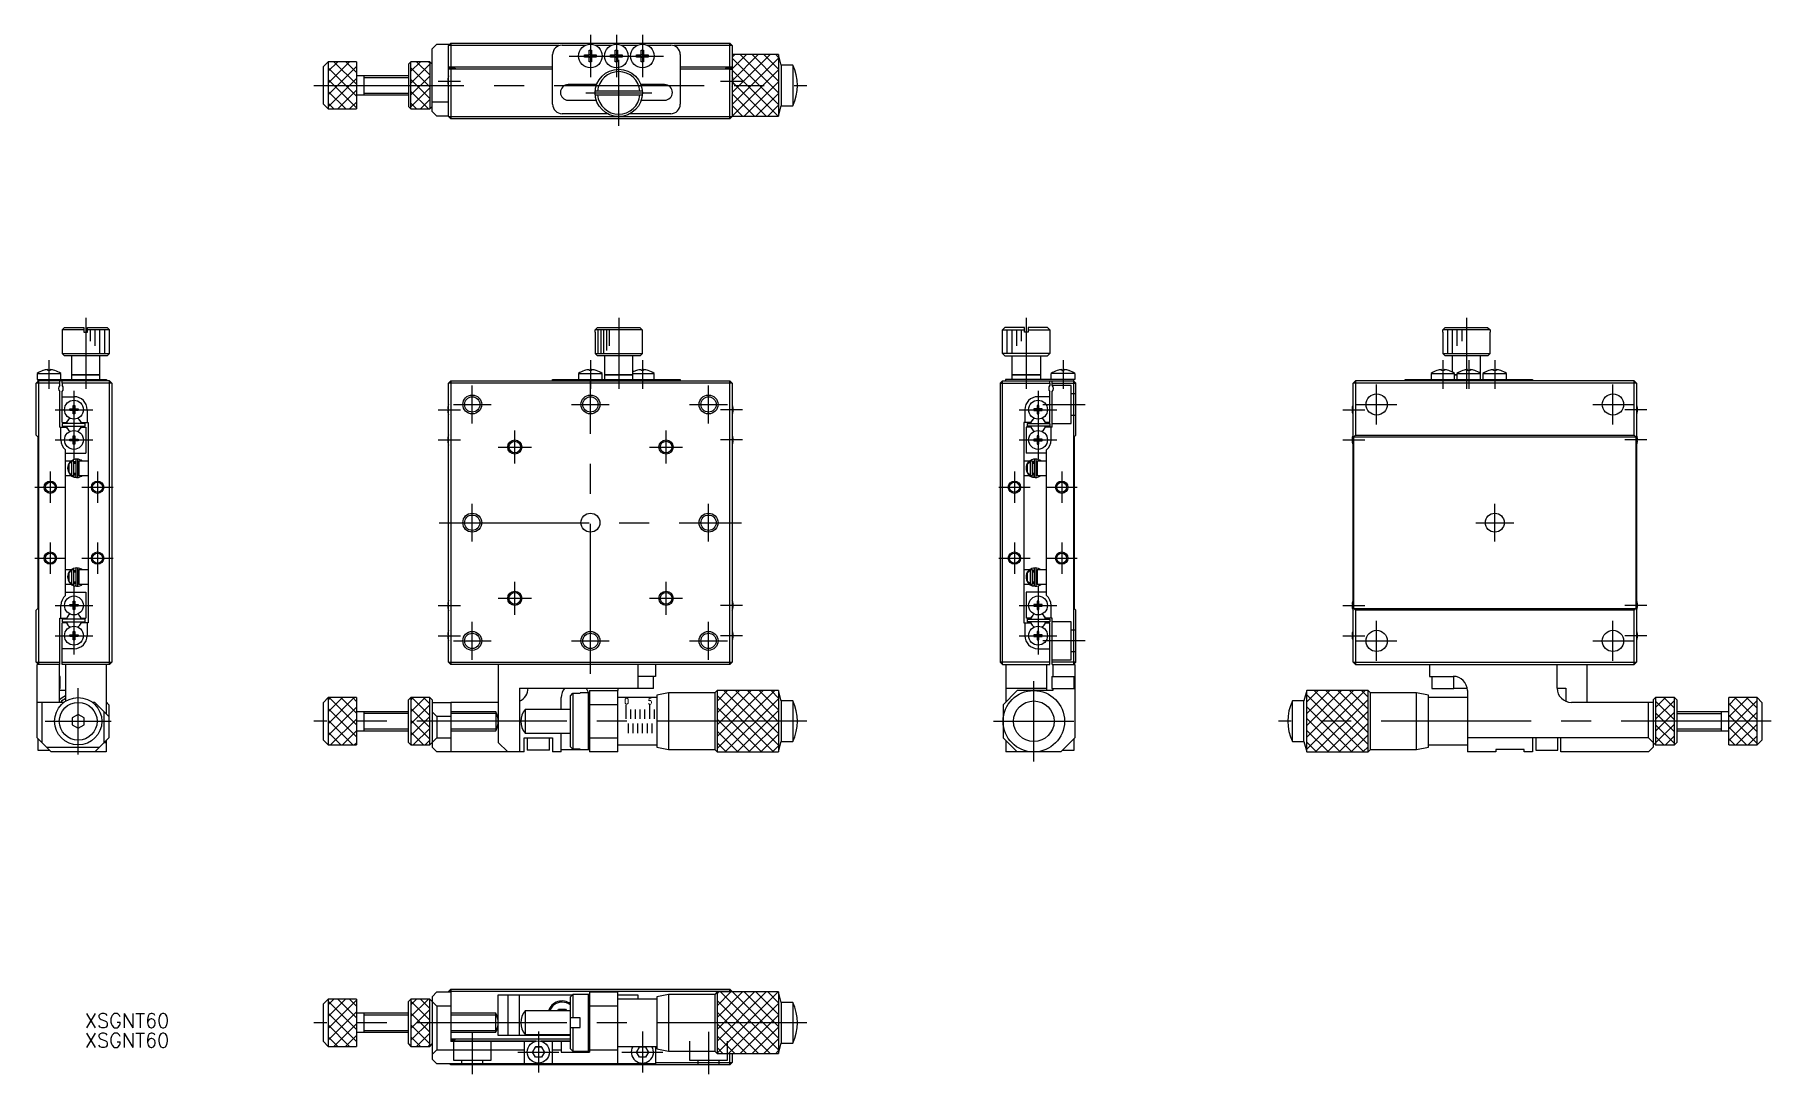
# Model space of a CAD drawing. Extents: x -118 to 250, y -117 to 103.
import ezdxf

# ---------------------------------------------------------------- set-up
doc = ezdxf.new("R2010")
doc.units = 0
doc.linetypes.add('CENTER', pattern=[50.8, 31.75, -6.35, 6.35, -6.35])
doc.linetypes.add('DASHED', pattern=[19.05, 12.7, -6.35])
doc.layers.get('0').update_dxf_attribs({"linetype": 'CONTINUOUS'})
doc.layers.add('CENTER', color=1, linetype='CENTER')
doc.styles.get("Standard").update_dxf_attribs({"font": 'txt.shx', "height": 3, "bigfont": 'bigfont.shx'})

msp = doc.modelspace()

# ---------------------------------------------------------------- texts
at = {"color": 7, "linetype": 'CONTINUOUS'}
for s, width, p in [('0', 0.864, (7.189491, -38.40597)), ('5', 0.72, (12.203756, -38.448767))]:
    msp.add_text(s, height=1.3, dxfattribs=dict(at, width=width)).set_placement(p)

# ---------------------------------------------------------------- blocks, each defined once
blk = doc.blocks.new('*U2')
at = {"color": 7, "linetype": 'CONTINUOUS'}
blk.add_text('XSGNT60', height=3, dxfattribs=at).set_placement((-106.98, -106.81))
blk = doc.blocks.new('*U3')
at = {"color": 7, "linetype": 'CONTINUOUS'}
blk.add_text('XSGNT60', height=3, dxfattribs=at).set_placement((-106.98, -110.97))

# ---------------------------------------------------------------- linework, layer by layer
at = {"color": 7, "linetype": 'CONTINUOUS'}
for p, q in [((-32.5, 101.2), (-33.5, 100.2)), ((-33.5, 87), (-33.5, 100.2)), ((-32.5, 101.2), (-29.7, 101.2)), ((-30, 100.9), (-29.5, 101.4)), ((-6.6245, 100.9), (-30, 100.9)), ((-30, 85.9), (-30, 100.9)), ((-29.5, 101.4), (29.5, 101.4)), ((-29.5, 101.4), (-29.5, 96.4)), ((-6, 101), (-0.979796, 101)), ((-0.26, 98.96), (-0.26, 99.948233)), ((-0.26, 99.948233), (0.26, 99.948233)), ((0.26, 99.948233), (0.26, 98.96)), ((0.979796, 101), (4.520204, 101)), ((5.24, 99.948233), (5.76, 99.948233)), ((5.24, 98.96), (5.24, 99.948233)), ((5.76, 99.948233), (5.76, 98.96)), ((6.479796, 101), (10.020204, 101)), ((10.74, 98.96), (10.74, 99.948233)), ((10.74, 99.948233), (11.26, 99.948233)), ((11.26, 99.948233), (11.26, 98.96)), ((11.979796, 101), (17, 101)), ((30, 100.9), (17.624499, 100.9)), ((29.5, 96.4), (29.5, 101.4)), ((30, 100.9), (29.5, 101.4)), ((30, 100.9), (30, 85.9)), ((-55.5, 97.5), (-56.5, 96.5)), ((-56.5, 88.5), (-56.5, 96.5)), ((-55.5, 92.971145), (-50.971145, 97.5)), ((-55.5, 97.5), (-55.5, 87.5)), ((-49.5, 97.5), (-55.5, 97.5)), ((-55.5, 95.471145), (-53.471145, 97.5)), ((-55.5, 90.471145), (-49.5, 96.471145)), ((-55.5, 96.213523), (-49.5, 90.213523)), ((-54.286477, 97.5), (-49.5, 92.713523)), ((-51.786477, 97.5), (-49.5, 95.213523)), ((-49.5, 97.5), (-49.5, 87.5)), ((-38, 97.5), (-38.5, 97)), ((-38.5, 97), (-38.5, 88)), ((-34, 97.5), (-38, 97.5)), ((-38, 95.471145), (-35.971145, 97.5)), ((-38, 87.5), (-38, 97.5)), ((-38, 92.971145), (-34, 96.971145)), ((-38, 96.213523), (-34, 92.213523)), ((-36.786477, 97.5), (-34, 94.713523)), ((-34.286477, 97.5), (-34, 97.213523)), ((-33.5, 97), (-34, 97.5)), ((-34, 97.5), (-34, 87.5)), ((-30, 96.4), (-8, 96.4)), ((-28.6, 96.15), (-30, 96.15)), ((-8, 95.9), (-30, 95.9)), ((-29.5, 95.9), (-29.5, 85.4)), ((-28.6, 96.15), (-28.6, 95.9)), ((-8, 88.5), (-8, 99)), ((-1.248234, 98.44), (-1.248234, 98.96)), ((-1.248234, 98.96), (-0.26, 98.96)), ((-0.26, 98.44), (-1.248234, 98.44)), ((-0.325762, 98.44), (-0.325762, 98.96)), ((-0.26, 99.025761), (0.26, 99.025761)), ((-0.26, 97.451767), (-0.26, 98.44)), ((0.26, 98.374238), (-0.26, 98.374238)), ((0.26, 97.451767), (-0.26, 97.451767)), ((0.26, 98.96), (1.248233, 98.96)), ((1.248233, 98.44), (0.26, 98.44)), ((0.26, 98.44), (0.26, 97.451767)), ((0.325761, 98.96), (0.325761, 98.44)), ((1.248233, 98.96), (1.248233, 98.44)), ((4.251766, 98.44), (4.251766, 98.96)), ((4.251766, 98.96), (5.24, 98.96)), ((5.24, 98.44), (4.251766, 98.44)), ((5.174238, 98.44), (5.174238, 98.96)), ((5.24, 99.025761), (5.76, 99.025761)), ((5.24, 97.451767), (5.24, 98.44)), ((5.76, 98.374238), (5.24, 98.374238)), ((5.76, 97.451767), (5.24, 97.451767)), ((5.76, 98.96), (6.748233, 98.96)), ((6.748233, 98.44), (5.76, 98.44)), ((5.76, 98.44), (5.76, 97.451767)), ((5.825761, 98.96), (5.825761, 98.44)), ((6.748233, 98.96), (6.748233, 98.44)), ((9.751766, 98.44), (9.751766, 98.96)), ((9.751766, 98.96), (10.74, 98.96)), ((10.74, 98.44), (9.751766, 98.44)), ((10.674238, 98.44), (10.674238, 98.96)), ((10.74, 99.025761), (11.26, 99.025761)), ((10.74, 97.451767), (10.74, 98.44)), ((11.26, 98.374238), (10.74, 98.374238)), ((11.26, 97.451767), (10.74, 97.451767)), ((11.26, 98.96), (12.248233, 98.96)), ((12.248233, 98.44), (11.26, 98.44)), ((11.26, 98.44), (11.26, 97.451767)), ((11.325761, 98.96), (11.325761, 98.44)), ((12.248233, 98.96), (12.248233, 98.44)), ((19, 99), (19, 88.5)), ((19, 96.4), (29.5, 96.4)), ((29.5, 95.9), (19, 95.9)), ((28.6, 96.15), (28.6, 95.9)), ((30, 96.15), (28.6, 96.15)), ((29.5, 96.4), (30, 96.4)), ((29.5, 85.4), (29.5, 95.9)), ((29.5, 95.9), (30, 95.9)), ((30, 90.971145), (38.028854, 98.999999)), ((39.800007, 98.999999), (30, 98.999999)), ((30, 95.971145), (33.028854, 98.999999)), ((30, 98.471145), (30.528854, 98.999999)), ((30, 88.471145), (39.800007, 98.271152)), ((30, 98.213523), (39.800007, 88.413516)), ((30, 95.713523), (39.713522, 86.000001)), ((30.028856, 86.000001), (39.800007, 95.771152)), ((30.184675, 93.65582), (35.528854, 98.999999)), ((31.713524, 98.999999), (39.800007, 90.913516)), ((34.213524, 98.999999), (39.800007, 93.413516)), ((36.713524, 98.999999), (39.800007, 95.913516)), ((39.213524, 98.999999), (39.800007, 98.413516)), ((39.800007, 98.999999), (39.800007, 86.000001)), ((40.389495, 96.8), (39.800007, 98.999999)), ((40.389495, 96.8), (40.389495, 88.2)), ((42.800006, 96.8), (40.389495, 96.8)), ((42.800006, 96.8), (42.800006, 88.2)), ((-55.5, 87.971145), (-49.5, 93.971145)), ((-55.5, 93.713523), (-49.5, 87.713523)), ((-38.5, 94.5), (-49.5, 94.5)), ((-47.9, 90.5), (-47.9, 94.5)), ((-38, 90.471145), (-34, 94.471145)), ((-38, 93.713523), (-34, 89.713523)), ((-38, 87.971145), (-34, 91.971145)), ((-30.189859, 93.58), (-30.069522, 93.58)), ((-30.069522, 93.22), (-30.189859, 93.22)), ((-30.074144, 94.288616), (-30.069522, 94.286361)), ((-30.069522, 92.513638), (-30.074144, 92.511384)), ((-30.069522, 93.58), (-30.069522, 93.22)), ((1.316251, 92.65), (-4.7, 92.65)), ((15.7, 92.65), (10.683748, 92.65)), ((30.069521, 94.286361), (30.074144, 94.288616)), ((30.069521, 93.22), (30.069521, 93.58)), ((30.069521, 93.58), (30.189859, 93.58)), ((30.189859, 93.22), (30.069521, 93.22)), ((30.074144, 92.511384), (30.069521, 92.513638)), ((30.174478, 93.039045), (37.213522, 86.000001)), ((32.528856, 86.000001), (39.800007, 93.271152)), ((-56.5, 88.5), (-55.5, 87.5)), ((-55.5, 91.213523), (-51.786477, 87.5)), ((-55.5, 88.713523), (-54.286477, 87.5)), ((-53.471145, 87.5), (-49.5, 91.471145)), ((-50.971145, 87.5), (-49.5, 88.971145)), ((-49.5, 90.5), (-38.5, 90.5)), ((-38, 91.213523), (-34.286477, 87.5)), ((-38, 88.713523), (-36.786477, 87.5)), ((-35.971145, 87.5), (-34, 89.471145)), ((-33.5, 89), (-30, 89)), ((-4.7, 89.35), (1.246317, 89.35)), ((10.983975, 91.3), (1.016025, 91.3)), ((1.016025, 90.5), (10.983975, 90.5)), ((10.753682, 89.35), (15.7, 89.35)), ((30, 90.713523), (34.713522, 86.000001)), ((30, 88.213523), (32.213522, 86.000001)), ((35.028856, 86.000001), (39.800007, 90.771152)), ((37.528856, 86.000001), (39.800007, 88.271152)), ((39.800007, 86.000001), (40.389495, 88.2)), ((40.389495, 88.2), (42.800006, 88.2)), ((-55.5, 87.5), (-49.5, 87.5)), ((-38.5, 88), (-38, 87.5)), ((-38, 87.5), (-34, 87.5)), ((-34, 87.5), (-33.5, 88)), ((-32.5, 86), (-33.5, 87)), ((-30, 86), (-32.5, 86)), ((-30, 85.9), (6, 85.9)), ((-29.5, 85.4), (-30, 85.9)), ((29.5, 85.4), (-29.5, 85.4)), ((3.625131, 86.5), (-6, 86.5)), ((6, 85.9), (30, 85.9)), ((17, 86.5), (8.374868, 86.5)), ((30, 85.9), (29.5, 85.4)), ((30, 86.000001), (39.800007, 86.000001)), ((-111.281692, 41.3), (-111.781692, 40.8)), ((-111.781692, 40.8), (-111.781692, 35.8)), ((-107.181692, 40.8), (-111.781692, 40.8)), ((-111.281692, 41.3), (-107.181692, 41.3)), ((-107.181692, 41.3), (-107.181692, 40.3)), ((-106.381692, 41.3), (-102.281692, 41.3)), ((-106.381692, 40.3), (-106.381692, 41.3)), ((-101.781692, 40.8), (-106.381692, 40.8)), ((-105.781692, 38.4), (-105.781692, 40.8)), ((-104.781692, 37.4), (-104.781692, 40.8)), ((-103.781692, 35.8), (-103.781692, 40.8)), ((-102.781692, 35.8), (-102.781692, 40.8)), ((-101.781692, 40.8), (-102.281692, 41.3)), ((-101.781692, 35.8), (-101.781692, 40.8)), ((1.016025, 40.8), (1.517813, 41.3)), ((10.983974, 40.8), (1.016025, 40.8)), ((1.016025, 40.3), (1.016025, 40.8)), ((1.517813, 41.3), (10.482187, 41.3)), ((1.6, 40.8), (1.6, 35.8)), ((2.2, 40.8), (2.2, 35.8)), ((2.8, 40.8), (2.8, 35.8)), ((3.4, 40.8), (3.4, 36.4)), ((4, 40.8), (4, 37.4)), ((10.482187, 41.3), (10.983974, 40.8)), ((10.983974, 40.8), (10.983974, 40.3)), ((87.218308, 40.8), (87.718308, 41.3)), ((87.218308, 35.8), (87.218308, 40.8)), ((87.218308, 40.8), (91.818308, 40.8)), ((91.818308, 41.3), (87.718308, 41.3)), ((88.218308, 35.8), (88.218308, 40.8)), ((89.218308, 35.8), (89.218308, 40.8)), ((90.218308, 37.4), (90.218308, 40.8)), ((91.218308, 38.4), (91.218308, 40.8)), ((91.818308, 40.3), (91.818308, 41.3)), ((96.718308, 41.3), (92.618308, 41.3)), ((92.618308, 41.3), (92.618308, 40.3)), ((92.618308, 40.8), (97.218308, 40.8)), ((96.718308, 41.3), (97.218308, 40.8)), ((97.218308, 40.8), (97.218308, 35.8)), ((180.384337, 40.8), (180.886125, 41.3)), ((190.352286, 40.8), (180.384337, 40.8)), ((180.384337, 40.3), (180.384337, 40.8)), ((180.886125, 41.3), (189.850499, 41.3)), ((181.368312, 40.8), (181.368312, 35.8)), ((182.368312, 40.8), (182.368312, 35.8)), ((183.368312, 40.8), (183.368312, 37.4)), ((184.368312, 40.8), (184.368312, 38.4)), ((189.850499, 41.3), (190.352286, 40.8)), ((190.352286, 40.8), (190.352286, 40.3)), ((-107.181692, 40.3), (-106.381692, 40.3)), ((1, 40.3), (1, 35.8)), ((1, 40.3), (1.016025, 40.3)), ((10.983974, 40.3), (11, 40.3)), ((11, 35.8), (11, 40.3)), ((92.618308, 40.3), (91.818308, 40.3)), ((180.368312, 40.3), (180.368312, 35.8)), ((180.368312, 40.3), (180.384337, 40.3)), ((190.352286, 40.3), (190.368312, 40.3)), ((190.368312, 35.8), (190.368312, 40.3)), ((-111.781692, 35.8), (-101.781692, 35.8)), ((-111.781692, 35.8), (-111.281692, 35.3)), ((-102.281692, 35.3), (-111.281692, 35.3)), ((-109.781692, 35.3), (-109.781692, 30.3)), ((-103.781692, 30.3), (-103.781692, 35.3)), ((-102.281692, 35.3), (-101.781692, 35.8)), ((1, 35.8), (11, 35.8)), ((1, 35.8), (1.5, 35.3)), ((10.5, 35.3), (1.5, 35.3)), ((3, 35.3), (3, 30.3)), ((9, 30.3), (9, 35.3)), ((10.5, 35.3), (11, 35.8)), ((97.218308, 35.8), (87.218308, 35.8)), ((87.718308, 35.3), (87.218308, 35.8)), ((87.718308, 35.3), (96.718308, 35.3)), ((89.218308, 30.3), (89.218308, 35.3)), ((95.218308, 35.3), (95.218308, 30.3)), ((97.218308, 35.8), (96.718308, 35.3)), ((180.368312, 35.8), (190.368312, 35.8)), ((180.368312, 35.8), (180.868312, 35.3)), ((189.868312, 35.3), (180.868312, 35.3)), ((182.368312, 35.3), (182.368312, 31.864101)), ((188.368312, 31.522499), (188.368312, 35.3)), ((189.868312, 35.3), (190.368312, 35.8)), ((-116.781692, 30), (-117.281692, 29.5)), ((-117.281692, 18.5), (-117.281692, 29.5)), ((-112.281692, 29.5), (-117.281692, 29.5)), ((-117.081692, 31.522499), (-112.081692, 31.522499)), ((-117.081692, 31.522499), (-117.081692, 30.3)), ((-117.081692, 30.3), (-102.381692, 30.3)), ((-116.881692, 30), (-116.881692, 30.3)), ((-101.781692, 30), (-116.881692, 30)), ((-116.781692, 30), (-116.781692, -30)), ((-115.829925, 32.191347), (-115.833667, 32.19902)), ((-114.841692, 32.191347), (-114.841692, 32.383064)), ((-114.321692, 32.191347), (-114.841692, 32.191347)), ((-114.321692, 32.383064), (-114.321692, 32.191347)), ((-113.329716, 32.19902), (-113.333458, 32.191347)), ((-112.281692, 29.5), (-112.281692, 30)), ((-112.281692, 29.061438), (-112.281692, 29.5)), ((-112.081692, 30.3), (-112.081692, 31.522499)), ((-111.781692, 29.5), (-111.781692, 30)), ((-101.281692, 29.5), (-111.781692, 29.5)), ((-111.781692, 29.5), (-111.781692, 29.061438)), ((-103.781692, 31.3), (-109.781692, 31.3)), ((-109.781692, 31.3), (-103.781692, 31.3)), ((-102.381692, 30.3), (-102.381692, 30)), ((-101.781692, -30), (-101.781692, 30)), ((-101.281692, 29.5), (-101.781692, 30)), ((-101.281692, 29.5), (-101.281692, -29.5)), ((-29.5, 30), (-30, 29.5)), ((-30, -29.5), (-30, 29.5)), ((30, 29.5), (-30, 29.5)), ((-29.5, 30), (-29.5, -30)), ((-29.5, 30), (29.5, 30)), ((-8, 30), (-8, 30.3)), ((-8, 30.3), (19, 30.3)), ((-2.5, 31.522499), (2.5, 31.522499)), ((-2.5, 31.522499), (-2.5, 30.3)), ((-1.248234, 32.191347), (-1.251976, 32.19902)), ((-1.248234, 32.191347), (-1.251976, 32.19902)), ((-0.26, 32.191347), (-0.26, 32.383064)), ((0.26, 32.191347), (-0.26, 32.191347)), ((0.26, 32.383064), (0.26, 32.191347)), ((1.251975, 32.19902), (1.248233, 32.191347)), ((1.251975, 32.19902), (1.248233, 32.191347)), ((2.5, 30.3), (2.5, 31.522499)), ((9, 31.3), (3, 31.3)), ((3, 31.3), (9, 31.3)), ((9, 31.522499), (13.5, 31.522499)), ((9.751766, 32.191347), (9.748024, 32.19902)), ((9.751766, 32.191347), (9.748024, 32.19902)), ((10.74, 32.191347), (10.74, 32.383064)), ((11.26, 32.191347), (10.74, 32.191347)), ((11.26, 32.383064), (11.26, 32.191347)), ((12.251975, 32.19902), (12.248233, 32.191347)), ((12.251975, 32.19902), (12.248233, 32.191347)), ((13.5, 30.3), (13.5, 31.522499)), ((19, 30.3), (19, 30)), ((29.5, -30), (29.5, 30)), ((30, 29.5), (29.5, 30)), ((30, 29.5), (30, -29.5)), ((86.718308, 29.5), (87.218308, 30)), ((86.718308, 29.5), (86.718308, -29.5)), ((86.718308, 29.5), (97.218308, 29.5)), ((87.218308, -30), (87.218308, 30)), ((87.218308, 30), (102.318308, 30)), ((102.518308, 30.3), (87.818308, 30.3)), ((87.818308, 30.3), (87.818308, 30)), ((95.218308, 31.3), (89.218308, 31.3)), ((89.218308, 31.3), (95.218308, 31.3)), ((97.218308, 29.5), (97.218308, 30)), ((97.218308, 29.5), (97.218308, 29.061438)), ((102.518308, 31.522499), (97.518308, 31.522499)), ((97.518308, 30.3), (97.518308, 31.522499)), ((97.718308, 29.5), (97.718308, 30)), ((97.718308, 29.5), (102.718308, 29.5)), ((97.718308, 29.061438), (97.718308, 29.5)), ((98.766332, 32.19902), (98.770074, 32.191347)), ((99.758308, 32.383064), (99.758308, 32.191347)), ((99.758308, 32.191347), (100.278308, 32.191347)), ((100.278308, 32.191347), (100.278308, 32.383064)), ((101.266541, 32.191347), (101.270283, 32.19902)), ((102.218308, 30), (102.218308, -30)), ((102.218308, 30), (102.718308, 29.5)), ((102.318308, 30), (102.318308, 30.3)), ((102.518308, 31.522499), (102.518308, 30.3)), ((102.718308, 18.5), (102.718308, 29.5)), ((161.868312, 30), (161.368312, 29.5)), ((161.368312, -29.5), (161.368312, 29.5)), ((221.368312, 29.5), (161.368312, 29.5)), ((161.868312, 30), (161.868312, 18.5)), ((220.868312, 30), (161.868312, 30)), ((172.368312, 30), (172.368312, 30.3)), ((172.368312, 30.3), (199.368312, 30.3)), ((177.868312, 31.522499), (177.868312, 30.3)), ((177.868312, 31.522499), (182.868312, 31.522499)), ((179.120079, 32.191347), (179.116336, 32.19902)), ((180.108312, 32.191347), (180.108312, 32.383064)), ((180.628312, 32.191347), (180.108312, 32.191347)), ((180.628312, 32.383064), (180.628312, 32.191347)), ((181.620288, 32.19902), (181.616545, 32.191347)), ((182.868312, 30.3), (182.868312, 31.522499)), ((183.368312, 31.3), (182.868312, 31.3)), ((182.868312, 31.3), (183.368312, 31.3)), ((183.368312, 31.522499), (183.368312, 30.3)), ((183.368312, 31.522499), (188.368312, 31.522499)), ((184.620079, 32.191347), (184.616336, 32.19902)), ((185.608312, 32.191347), (185.608312, 32.383064)), ((186.128312, 32.191347), (185.608312, 32.191347)), ((186.128312, 32.383064), (186.128312, 32.191347)), ((187.120288, 32.19902), (187.116545, 32.191347)), ((188.368312, 30.3), (188.368312, 31.522499)), ((188.868312, 31.522499), (188.868312, 30.3)), ((188.868312, 31.522499), (193.868312, 31.522499)), ((190.120079, 32.191347), (190.116336, 32.19902)), ((191.108312, 32.191347), (191.108312, 32.383064)), ((191.628312, 32.191347), (191.108312, 32.191347)), ((191.628312, 32.383064), (191.628312, 32.191347)), ((192.620288, 32.19902), (192.616545, 32.191347)), ((193.868312, 30.3), (193.868312, 31.522499)), ((199.368312, 30.3), (199.368312, 30)), ((220.868312, 18.5), (220.868312, 30)), ((221.368312, 29.5), (220.868312, 30)), ((221.368312, 29.5), (221.368312, -29.5)), ((-112.281692, 20.2), (-112.281692, 27.738562)), ((-111.781692, 21.2), (-111.781692, 27.738562)), ((-111.781692, 26.65), (-109.231692, 26.65)), ((97.218308, 26.65), (94.668308, 26.65)), ((97.218308, 21.2), (97.218308, 27.738562)), ((97.718308, 20.2), (97.718308, 27.738562)), ((-110.168053, 23.72), (-110.168053, 24.08)), ((-110.168053, 24.08), (-109.461692, 24.08)), ((-109.461692, 23.72), (-110.168053, 23.72)), ((-109.461692, 24.786361), (-109.101692, 24.786361)), ((-109.461692, 24.08), (-109.461692, 24.786361)), ((-109.45132, 24.069628), (-109.461692, 24.08)), ((-109.45132, 23.730372), (-109.461692, 23.72)), ((-109.461692, 23.013638), (-109.461692, 23.72)), ((-109.101692, 23.013638), (-109.461692, 23.013638)), ((-109.45132, 24.069628), (-109.112064, 24.069628)), ((-109.45132, 23.730372), (-109.45132, 24.069628)), ((-109.112064, 23.730372), (-109.45132, 23.730372)), ((-109.112064, 24.069628), (-109.101692, 24.08)), ((-109.112064, 24.069628), (-109.112064, 23.730372)), ((-109.112064, 23.730372), (-109.101692, 23.72)), ((-109.101692, 24.786361), (-109.101692, 24.08)), ((-109.101692, 24.08), (-108.39533, 24.08)), ((-108.39533, 23.72), (-109.101692, 23.72)), ((-109.101692, 23.72), (-109.101692, 23.013638)), ((-108.39533, 24.08), (-108.39533, 23.72)), ((-106.481692, 23.9), (-106.481692, 21.2)), ((-30.189859, 24.08), (-30.069522, 24.08)), ((-30.069522, 23.72), (-30.189859, 23.72)), ((-30.074144, 24.788616), (-30.069522, 24.786361)), ((-30.069522, 23.013638), (-30.074144, 23.011384)), ((-30.069522, 24.08), (-30.069522, 23.72)), ((30.069521, 24.786361), (30.074144, 24.788616)), ((30.069521, 24.08), (30.189859, 24.08)), ((30.069521, 23.72), (30.069521, 24.08)), ((30.189859, 23.72), (30.069521, 23.72)), ((30.074144, 23.011384), (30.069521, 23.013638)), ((91.918308, 23.9), (91.918308, 21.2)), ((93.831946, 24.08), (93.831946, 23.72)), ((94.538308, 24.08), (93.831946, 24.08)), ((93.831946, 23.72), (94.538308, 23.72)), ((94.538308, 24.786361), (94.538308, 24.08)), ((94.898308, 24.786361), (94.538308, 24.786361)), ((94.54868, 24.069628), (94.538308, 24.08)), ((94.54868, 23.730372), (94.538308, 23.72)), ((94.538308, 23.72), (94.538308, 23.013638)), ((94.538308, 23.013638), (94.898308, 23.013638)), ((94.54868, 24.069628), (94.54868, 23.730372)), ((94.887936, 24.069628), (94.54868, 24.069628)), ((94.54868, 23.730372), (94.887936, 23.730372)), ((94.887936, 24.069628), (94.898308, 24.08)), ((94.887936, 23.730372), (94.887936, 24.069628)), ((94.887936, 23.730372), (94.898308, 23.72)), ((94.898308, 24.08), (94.898308, 24.786361)), ((95.604669, 24.08), (94.898308, 24.08)), ((94.898308, 23.72), (95.604669, 23.72)), ((94.898308, 23.013638), (94.898308, 23.72)), ((95.604669, 23.72), (95.604669, 24.08)), ((161.178453, 24.08), (161.29879, 24.08)), ((161.29879, 23.72), (161.178453, 23.72)), ((161.294168, 24.788616), (161.29879, 24.786361)), ((161.29879, 23.013638), (161.294168, 23.011384)), ((161.29879, 24.08), (161.29879, 23.72)), ((221.437833, 24.786361), (221.442456, 24.788616)), ((221.437833, 23.72), (221.437833, 24.08)), ((221.437833, 24.08), (221.558171, 24.08)), ((221.558171, 23.72), (221.437833, 23.72)), ((221.442456, 23.011384), (221.437833, 23.013638)), ((-117.281692, 18.5), (-116.931692, 18.15)), ((-112.281692, 20.2), (-110.832497, 20.2)), ((-112.031692, 17.5), (-112.031692, 20.2)), ((-111.781692, 21.2), (-110.832497, 21.2)), ((-106.981692, 21), (-111.781692, 21)), ((-111.781692, 21), (-111.781692, 20.4)), ((-111.781692, 20.4), (-106.981692, 20.4)), ((-110.832497, 21.2), (-110.682331, 21.460095)), ((-110.682331, 19.939905), (-110.832497, 20.2)), ((-109.461692, 17.68), (-109.461692, 18.386361)), ((-109.461692, 18.386361), (-109.101692, 18.386361)), ((-109.101692, 18.386361), (-109.101692, 17.68)), ((-107.881052, 21.460095), (-107.730886, 21.2)), ((-107.730886, 20.2), (-107.881052, 19.939905)), ((-107.730886, 21.2), (-106.281692, 21.2)), ((-107.730886, 20.2), (-106.781692, 20.2)), ((-106.981692, 21), (-106.981692, 20.4)), ((-106.781692, 20.2), (-106.781692, 14.7)), ((-106.281692, 21.2), (-106.281692, -21.2)), ((-30.074144, 18.388616), (-30.069522, 18.386361)), ((30.069521, 18.386361), (30.074144, 18.388616)), ((91.718308, 21.2), (91.718308, -21.2)), ((93.167502, 21.2), (91.718308, 21.2)), ((92.218308, 20.2), (92.218308, 14.7)), ((93.167502, 20.2), (92.218308, 20.2)), ((92.418308, 21), (92.418308, 20.4)), ((92.418308, 21), (97.218308, 21)), ((97.218308, 20.4), (92.418308, 20.4)), ((93.317668, 21.460095), (93.167502, 21.2)), ((93.167502, 20.2), (93.317668, 19.939905)), ((94.898308, 18.386361), (94.538308, 18.386361)), ((94.538308, 18.386361), (94.538308, 17.68)), ((94.898308, 17.68), (94.898308, 18.386361)), ((96.269113, 21.2), (96.118947, 21.460095)), ((96.118947, 19.939905), (96.269113, 20.2)), ((97.218308, 21.2), (96.269113, 21.2)), ((97.718308, 20.2), (96.269113, 20.2)), ((97.218308, 21), (97.218308, 20.4)), ((97.468308, 17.5), (97.468308, 20.2)), ((102.718308, 18.5), (102.368308, 18.15)), ((161.294168, 18.388616), (161.29879, 18.386361)), ((161.518312, 18.15), (161.868312, 18.5)), ((161.868312, 18.5), (220.868312, 18.5)), ((220.868312, 18.5), (221.218312, 18.15)), ((221.437833, 18.386361), (221.442456, 18.388616)), ((-116.931692, 18.15), (-116.931692, -18.15)), ((-111.081692, -15.420938), (-111.081692, 15.420938)), ((-111.081692, 14.7), (-106.781692, 14.7)), ((-110.168053, 17.32), (-110.168053, 17.68)), ((-110.168053, 17.68), (-109.461692, 17.68)), ((-109.461692, 17.32), (-110.168053, 17.32)), ((-109.45132, 17.669628), (-109.461692, 17.68)), ((-109.45132, 17.330372), (-109.461692, 17.32)), ((-109.461692, 16.613638), (-109.461692, 17.32)), ((-109.101692, 16.613638), (-109.461692, 16.613638)), ((-109.45132, 17.669628), (-109.112064, 17.669628)), ((-109.45132, 17.330372), (-109.45132, 17.669628)), ((-109.112064, 17.330372), (-109.45132, 17.330372)), ((-109.112064, 17.669628), (-109.101692, 17.68)), ((-109.112064, 17.669628), (-109.112064, 17.330372)), ((-109.112064, 17.330372), (-109.101692, 17.32)), ((-109.101692, 17.68), (-108.39533, 17.68)), ((-109.101692, 17.32), (-109.101692, 16.613638)), ((-108.39533, 17.32), (-109.101692, 17.32)), ((-108.39533, 17.68), (-108.39533, 17.32)), ((-30.189859, 17.68), (-30.069522, 17.68)), ((-30.069522, 17.32), (-30.189859, 17.32)), ((-30.069522, 16.613638), (-30.074144, 16.611384)), ((-30.069522, 17.68), (-30.069522, 17.32)), ((30.069521, 17.68), (30.189859, 17.68)), ((30.069521, 17.32), (30.069521, 17.68)), ((30.189859, 17.32), (30.069521, 17.32)), ((30.074144, 16.611384), (30.069521, 16.613638)), ((96.518308, 14.7), (92.218308, 14.7)), ((93.831946, 17.68), (93.831946, 17.32)), ((94.538308, 17.68), (93.831946, 17.68)), ((93.831946, 17.32), (94.538308, 17.32)), ((94.54868, 17.669628), (94.538308, 17.68)), ((94.54868, 17.330372), (94.538308, 17.32)), ((94.538308, 17.32), (94.538308, 16.613638)), ((94.538308, 16.613638), (94.898308, 16.613638)), ((94.54868, 17.669628), (94.54868, 17.330372)), ((94.887936, 17.669628), (94.54868, 17.669628)), ((94.54868, 17.330372), (94.887936, 17.330372)), ((94.887936, 17.669628), (94.898308, 17.68)), ((94.887936, 17.330372), (94.887936, 17.669628)), ((94.887936, 17.330372), (94.898308, 17.32)), ((95.604669, 17.68), (94.898308, 17.68)), ((94.898308, 17.32), (95.604669, 17.32)), ((94.898308, 16.613638), (94.898308, 17.32)), ((95.604669, 17.32), (95.604669, 17.68)), ((96.518308, -15.420938), (96.518308, 15.420938)), ((102.368308, 18.15), (102.368308, -18.15)), ((161.178453, 17.68), (161.29879, 17.68)), ((161.29879, 17.32), (161.178453, 17.32)), ((161.29879, 16.613638), (161.294168, 16.611384)), ((161.29879, 17.68), (161.29879, 17.32)), ((161.518312, -18.15), (161.518312, 18.15)), ((161.518312, 18.15), (221.218312, 18.15)), ((221.218312, 18.15), (221.218312, -18.15)), ((221.437833, 17.32), (221.437833, 17.68)), ((221.437833, 17.68), (221.558171, 17.68)), ((221.558171, 17.32), (221.437833, 17.32)), ((221.442456, 16.611384), (221.437833, 16.613638)), ((-109.917937, 13), (-111.081692, 13)), ((-110.281692, 12.416515), (-109.781692, 12.945683)), ((-110.281692, 10.583485), (-110.281692, 12.416515)), ((-109.281692, 13), (-109.781692, 13)), ((-109.781692, 13), (-109.781692, 12.945683)), ((-109.781692, 12.945683), (-109.781692, 10.054317)), ((-109.445778, 13.287581), (-109.46377, 13.279781)), ((-109.389337, 13.309821), (-109.446223, 13.28844)), ((-109.292987, 12.929805), (-109.278442, 12.935571)), ((-109.28185, 12.93521), (-108.876734, 13.043689)), ((-109.281692, 10), (-109.281692, 13)), ((-108.876692, 12.5), (-109.281692, 12.5)), ((-109.278442, 12.935571), (-109.264181, 12.940387)), ((-109.264181, 12.940387), (-109.249688, 12.944472)), ((-109.249688, 12.944472), (-109.235002, 12.947815)), ((-109.235002, 12.947815), (-109.22016, 12.950406)), ((-109.22016, 12.950406), (-109.205202, 12.952236)), ((-109.205202, 12.952236), (-109.190165, 12.9533)), ((-109.190165, 12.9533), (-109.175091, 12.953594)), ((-109.175091, 12.953594), (-109.16002, 12.953118)), ((-109.16002, 12.953118), (-109.14499, 12.951871)), ((-109.14499, 12.951871), (-109.130042, 12.949859)), ((-109.130042, 12.949859), (-109.115215, 12.947085)), ((-109.115215, 12.947085), (-109.100549, 12.943559)), ((-109.100549, 12.943559), (-109.086081, 12.939291)), ((-109.086081, 12.939291), (-109.07185, 12.934293)), ((-109.081692, 12.5), (-109.081692, 12.938184)), ((-109.081692, 12.5), (-109.081692, 12.938183)), ((-109.07185, 12.934293), (-109.057893, 12.92858)), ((-109.057893, 12.92858), (-109.044244, 12.922167)), ((-109.044244, 12.922167), (-109.030938, 12.915074)), ((-109.030938, 12.915074), (-109.018009, 12.907319)), ((-109.018009, 12.907319), (-109.005489, 12.898926)), ((-109.005489, 12.898926), (-108.993408, 12.889917)), ((-108.993408, 12.889917), (-108.981795, 12.880316)), ((-108.981795, 12.880316), (-108.970678, 12.870149)), ((-108.970678, 12.870149), (-108.960083, 12.859444)), ((-108.960083, 12.859444), (-108.950035, 12.848228)), ((-108.950035, 12.848228), (-108.940556, 12.836531)), ((-108.940556, 12.836531), (-108.931668, 12.824383)), ((-108.931668, 12.824383), (-108.923392, 12.811814)), ((-108.923392, 12.811814), (-108.915744, 12.798856)), ((-108.915744, 12.798856), (-108.908742, 12.785542)), ((-108.908742, 12.785542), (-108.902401, 12.771903)), ((-108.902401, 12.771903), (-108.896734, 12.757974)), ((-108.896734, 12.757974), (-108.891754, 12.743787)), ((-108.891754, 12.743787), (-108.887471, 12.729377)), ((-108.887471, 12.729377), (-108.883894, 12.714779)), ((-108.883894, 12.714779), (-108.88103, 12.700027)), ((-108.88103, 12.700027), (-108.878885, 12.685155)), ((-108.878885, 12.685155), (-108.877463, 12.6702)), ((-108.877463, 12.6702), (-108.876767, 12.655195)), ((-108.876767, 12.655195), (-108.876692, 12.648501)), ((-108.876692, 13.25), (-108.876692, 9.75)), ((-108.486692, 9.75), (-108.486692, 13.25)), ((-108.281692, 12.5), (-108.486692, 12.5)), ((-108.486636, 13.043366), (-108.281445, 13.003369)), ((-106.281692, 13), (-108.281692, 13)), ((-108.281692, 13), (-108.281692, 10)), ((-108.281445, 13.003369), (-108.269258, 13.000086)), ((92.882063, 13), (91.718308, 13)), ((92.518308, 12.416515), (93.018308, 12.945683)), ((92.518308, 10.583485), (92.518308, 12.416515)), ((93.018308, 13), (93.018308, 12.945683)), ((93.518308, 13), (93.018308, 13)), ((93.018308, 12.945683), (93.018308, 10.054317)), ((93.354222, 13.287581), (93.33623, 13.279781)), ((93.410663, 13.309821), (93.353777, 13.28844)), ((93.507013, 12.929805), (93.521558, 12.935571)), ((93.51815, 12.93521), (93.923266, 13.043689)), ((93.518308, 10), (93.518308, 13)), ((93.923308, 12.5), (93.518308, 12.5)), ((93.521558, 12.935571), (93.535819, 12.940387)), ((93.535819, 12.940387), (93.550312, 12.944472)), ((93.550312, 12.944472), (93.564998, 12.947815)), ((93.564998, 12.947815), (93.57984, 12.950406)), ((93.57984, 12.950406), (93.594798, 12.952236)), ((93.594798, 12.952236), (93.609835, 12.9533)), ((93.609835, 12.9533), (93.624909, 12.953594)), ((93.624909, 12.953594), (93.63998, 12.953118)), ((93.63998, 12.953118), (93.65501, 12.951871)), ((93.65501, 12.951871), (93.669958, 12.949859)), ((93.669958, 12.949859), (93.684785, 12.947085)), ((93.684785, 12.947085), (93.699451, 12.943559)), ((93.699451, 12.943559), (93.713919, 12.939291)), ((93.713919, 12.939291), (93.72815, 12.934293)), ((93.718308, 12.5), (93.718308, 12.938184)), ((93.718308, 12.5), (93.718308, 12.938183)), ((93.72815, 12.934293), (93.742107, 12.92858)), ((93.742107, 12.92858), (93.755756, 12.922167)), ((93.755756, 12.922167), (93.769062, 12.915074)), ((93.769062, 12.915074), (93.781991, 12.907319)), ((93.781991, 12.907319), (93.794511, 12.898926)), ((93.794511, 12.898926), (93.806592, 12.889917)), ((93.806592, 12.889917), (93.818205, 12.880316)), ((93.818205, 12.880316), (93.829322, 12.870149)), ((93.829322, 12.870149), (93.839917, 12.859444)), ((93.839917, 12.859444), (93.849965, 12.848228)), ((93.849965, 12.848228), (93.859444, 12.836531)), ((93.859444, 12.836531), (93.868332, 12.824383)), ((93.868332, 12.824383), (93.876608, 12.811814)), ((93.876608, 12.811814), (93.884256, 12.798856)), ((93.884256, 12.798856), (93.891258, 12.785542)), ((93.891258, 12.785542), (93.897599, 12.771903)), ((93.897599, 12.771903), (93.903266, 12.757974)), ((93.903266, 12.757974), (93.908246, 12.743787)), ((93.908246, 12.743787), (93.912529, 12.729377)), ((93.912529, 12.729377), (93.916106, 12.714779)), ((93.916106, 12.714779), (93.91897, 12.700027)), ((93.91897, 12.700027), (93.921115, 12.685155)), ((93.921115, 12.685155), (93.922537, 12.6702)), ((93.922537, 12.6702), (93.923233, 12.655195)), ((93.923233, 12.655195), (93.923308, 12.648501)), ((93.923308, 13.25), (93.923308, 9.75)), ((94.313308, 9.75), (94.313308, 13.25)), ((94.518308, 12.5), (94.313308, 12.5)), ((94.313364, 13.043366), (94.518555, 13.003369)), ((94.518308, 13), (94.518308, 10)), ((96.518308, 13), (94.518308, 13)), ((94.518555, 13.003369), (94.530742, 13.000086)), ((-111.081692, 10), (-109.918307, 10)), ((-109.781692, 10.054317), (-110.281692, 10.583485)), ((-109.781692, 10.054317), (-109.781692, 10)), ((-109.781692, 10), (-109.281692, 10)), ((-109.475383, 9.72537), (-109.455599, 9.716661)), ((-109.455089, 9.716382), (-109.387388, 9.9398)), ((-109.449608, 9.727548), (-109.449812, 9.722003)), ((-109.449812, 9.722003), (-109.449483, 9.717582)), ((-109.448872, 9.734179), (-109.449608, 9.727548)), ((-109.449483, 9.717582), (-109.448992, 9.71535)), ((-109.448992, 9.71535), (-109.446952, 9.711983)), ((-109.447608, 9.741852), (-109.448872, 9.734179)), ((-109.445825, 9.750517), (-109.447608, 9.741852)), ((-109.446952, 9.711983), (-109.446223, 9.71156)), ((-109.446223, 9.71156), (-109.416056, 9.699506)), ((-109.443535, 9.760116), (-109.445825, 9.750517)), ((-109.440754, 9.770584), (-109.443535, 9.760116)), ((-109.437499, 9.781853), (-109.440754, 9.770584)), ((-109.433793, 9.793846), (-109.437499, 9.781853)), ((-109.42966, 9.806486), (-109.433793, 9.793846)), ((-109.425127, 9.819686), (-109.42966, 9.806486)), ((-109.420225, 9.83336), (-109.425127, 9.819686)), ((-109.414986, 9.847417), (-109.420225, 9.83336)), ((-109.416056, 9.699506), (-109.383636, 9.688347)), ((-109.409445, 9.861763), (-109.414986, 9.847417)), ((-109.403639, 9.876302), (-109.409445, 9.861763)), ((-109.397607, 9.890939), (-109.403639, 9.876302)), ((-109.391388, 9.905575), (-109.397607, 9.890939)), ((-109.396739, 9.692303), (-108.709284, 9.556344)), ((-109.385025, 9.920113), (-109.391388, 9.905575)), ((-109.387388, 9.9398), (-109.357196, 10.000002)), ((-109.378559, 9.934457), (-109.385025, 9.920113)), ((-109.383636, 9.688347), (-109.350709, 9.678824)), ((-109.372034, 9.948511), (-109.378559, 9.934457)), ((-109.365492, 9.962181), (-109.372034, 9.948511)), ((-109.358978, 9.975378), (-109.365492, 9.962181)), ((-109.352534, 9.988012), (-109.358978, 9.975378)), ((-109.346204, 10), (-109.352534, 9.988012)), ((-109.350709, 9.678824), (-109.317358, 9.670961)), ((-109.317358, 9.670961), (-109.283663, 9.664776)), ((-109.295042, 10.070034), (-109.307331, 10.075362)), ((-109.284666, 10.066787), (-109.292987, 10.070194)), ((-109.270487, 10.061643), (-109.284666, 10.066787)), ((-109.283663, 9.664776), (-109.249709, 9.660283)), ((-109.281692, 10.5), (-108.876692, 10.5)), ((-109.256064, 10.057227), (-109.270487, 10.061643)), ((-109.241435, 10.053552), (-109.256064, 10.057227)), ((-109.249709, 9.660283), (-109.215576, 9.657494)), ((-109.226637, 10.050628), (-109.241435, 10.053552)), ((-109.211712, 10.048465), (-109.226637, 10.050628)), ((-109.215576, 9.657494), (-109.18135, 9.656414)), ((-109.196697, 10.047067), (-109.211712, 10.048465)), ((-109.181633, 10.046438), (-109.196697, 10.047067)), ((-109.166559, 10.04658), (-109.181633, 10.046438)), ((-109.18135, 9.656414), (-109.147114, 9.657047)), ((-109.151516, 10.047492), (-109.166559, 10.04658)), ((-109.136542, 10.04917), (-109.151516, 10.047492)), ((-109.147114, 9.657047), (-109.112951, 9.659389)), ((-109.121678, 10.051609), (-109.136542, 10.04917)), ((-109.106963, 10.054801), (-109.121678, 10.051609)), ((-109.112951, 9.659389), (-109.078945, 9.663436)), ((-109.092432, 10.058736), (-109.106963, 10.054801)), ((-109.078126, 10.063402), (-109.092432, 10.058736)), ((-109.081692, 10.061806), (-109.081692, 10.5)), ((-109.081692, 10.061805), (-109.081692, 10.5)), ((-109.078945, 9.663436), (-109.045179, 9.669178)), ((-109.064078, 10.068786), (-109.078126, 10.063402)), ((-109.050325, 10.074871), (-109.064078, 10.068786)), ((-109.036901, 10.08164), (-109.050325, 10.074871)), ((-109.045179, 9.669178), (-109.011735, 9.676601)), ((-109.023839, 10.089074), (-109.036901, 10.08164)), ((-109.011169, 10.097152), (-109.023839, 10.089074)), ((-109.011735, 9.676601), (-108.978695, 9.685686)), ((-108.998924, 10.105853), (-109.011169, 10.097152)), ((-108.98713, 10.115151), (-108.998924, 10.105853)), ((-108.975817, 10.125024), (-108.98713, 10.115151)), ((-108.978695, 9.685686), (-108.94614, 9.696413)), ((-108.96501, 10.135444), (-108.975817, 10.125024)), ((-108.954735, 10.146386), (-108.96501, 10.135444)), ((-108.945013, 10.157821), (-108.954735, 10.146386)), ((-108.94614, 9.696413), (-108.91415, 9.708755)), ((-108.935868, 10.169719), (-108.945013, 10.157821)), ((-108.927319, 10.182053), (-108.935868, 10.169719)), ((-108.919386, 10.19479), (-108.927319, 10.182053)), ((-108.912086, 10.207901), (-108.919386, 10.19479)), ((-108.91415, 9.708755), (-108.882803, 9.722683)), ((-108.905435, 10.221353), (-108.912086, 10.207901)), ((-108.899447, 10.235113), (-108.905435, 10.221353)), ((-108.894137, 10.24915), (-108.899447, 10.235113)), ((-108.889514, 10.263429), (-108.894137, 10.24915)), ((-108.88559, 10.277918), (-108.889514, 10.263429)), ((-108.882372, 10.292581), (-108.88559, 10.277918)), ((-108.882803, 9.722683), (-108.875144, 9.726375)), ((-108.879869, 10.307385), (-108.882372, 10.292581)), ((-108.878085, 10.322294), (-108.879869, 10.307385)), ((-108.877026, 10.337274), (-108.878085, 10.322294)), ((-108.876692, 10.351499), (-108.877026, 10.337274)), ((-108.486692, 10.5), (-108.281692, 10.5)), ((-108.281488, 9.996632), (-108.486668, 9.956318)), ((-108.281692, 10), (-106.281692, 10)), ((-108.270261, 9.999678), (-108.281488, 9.996632)), ((91.718308, 10), (92.881693, 10)), ((93.018308, 10.054317), (92.518308, 10.583485)), ((93.018308, 10.054317), (93.018308, 10)), ((93.018308, 10), (93.518308, 10)), ((93.324617, 9.72537), (93.344401, 9.716661)), ((93.344911, 9.716382), (93.412612, 9.9398)), ((93.350392, 9.727548), (93.350188, 9.722003)), ((93.350188, 9.722003), (93.350517, 9.717582)), ((93.351128, 9.734179), (93.350392, 9.727548)), ((93.350517, 9.717582), (93.351008, 9.71535)), ((93.351008, 9.71535), (93.353048, 9.711983)), ((93.352392, 9.741852), (93.351128, 9.734179)), ((93.354175, 9.750517), (93.352392, 9.741852)), ((93.353048, 9.711983), (93.353777, 9.71156)), ((93.353777, 9.71156), (93.383944, 9.699506)), ((93.356465, 9.760116), (93.354175, 9.750517)), ((93.359246, 9.770584), (93.356465, 9.760116)), ((93.362501, 9.781853), (93.359246, 9.770584)), ((93.366207, 9.793846), (93.362501, 9.781853)), ((93.37034, 9.806486), (93.366207, 9.793846)), ((93.374873, 9.819686), (93.37034, 9.806486)), ((93.379775, 9.83336), (93.374873, 9.819686)), ((93.385014, 9.847417), (93.379775, 9.83336)), ((93.383944, 9.699506), (93.416364, 9.688347)), ((93.390555, 9.861763), (93.385014, 9.847417)), ((93.396361, 9.876302), (93.390555, 9.861763)), ((93.402393, 9.890939), (93.396361, 9.876302)), ((93.408612, 9.905575), (93.402393, 9.890939)), ((93.403261, 9.692303), (94.090716, 9.556344)), ((93.414975, 9.920113), (93.408612, 9.905575)), ((93.412612, 9.9398), (93.442804, 10.000002)), ((93.421441, 9.934457), (93.414975, 9.920113)), ((93.416364, 9.688347), (93.449291, 9.678824)), ((93.427966, 9.948511), (93.421441, 9.934457)), ((93.434508, 9.962181), (93.427966, 9.948511)), ((93.441022, 9.975378), (93.434508, 9.962181)), ((93.447466, 9.988012), (93.441022, 9.975378)), ((93.453796, 10), (93.447466, 9.988012)), ((93.449291, 9.678824), (93.482642, 9.670961)), ((93.482642, 9.670961), (93.516337, 9.664776)), ((93.504958, 10.070034), (93.492669, 10.075362)), ((93.515334, 10.066787), (93.507013, 10.070194)), ((93.529513, 10.061643), (93.515334, 10.066787)), ((93.516337, 9.664776), (93.550291, 9.660283)), ((93.518308, 10.5), (93.923308, 10.5)), ((93.543936, 10.057227), (93.529513, 10.061643)), ((93.558565, 10.053552), (93.543936, 10.057227)), ((93.550291, 9.660283), (93.584424, 9.657494)), ((93.573363, 10.050628), (93.558565, 10.053552)), ((93.588288, 10.048465), (93.573363, 10.050628)), ((93.584424, 9.657494), (93.61865, 9.656414)), ((93.603303, 10.047067), (93.588288, 10.048465)), ((93.618367, 10.046438), (93.603303, 10.047067)), ((93.633441, 10.04658), (93.618367, 10.046438)), ((93.61865, 9.656414), (93.652886, 9.657047)), ((93.648484, 10.047492), (93.633441, 10.04658)), ((93.663458, 10.04917), (93.648484, 10.047492)), ((93.652886, 9.657047), (93.687049, 9.659389)), ((93.678322, 10.051609), (93.663458, 10.04917)), ((93.693037, 10.054801), (93.678322, 10.051609)), ((93.687049, 9.659389), (93.721055, 9.663436)), ((93.707568, 10.058736), (93.693037, 10.054801)), ((93.721874, 10.063402), (93.707568, 10.058736)), ((93.718308, 10.061805), (93.718308, 10.5)), ((93.718308, 10.061806), (93.718308, 10.5)), ((93.721055, 9.663436), (93.754821, 9.669178)), ((93.735922, 10.068786), (93.721874, 10.063402)), ((93.749675, 10.074871), (93.735922, 10.068786)), ((93.763099, 10.08164), (93.749675, 10.074871)), ((93.754821, 9.669178), (93.788265, 9.676601)), ((93.776161, 10.089074), (93.763099, 10.08164)), ((93.788831, 10.097152), (93.776161, 10.089074)), ((93.788265, 9.676601), (93.821305, 9.685686)), ((93.801076, 10.105853), (93.788831, 10.097152)), ((93.81287, 10.115151), (93.801076, 10.105853)), ((93.824183, 10.125024), (93.81287, 10.115151)), ((93.821305, 9.685686), (93.85386, 9.696413)), ((93.83499, 10.135444), (93.824183, 10.125024)), ((93.845265, 10.146386), (93.83499, 10.135444)), ((93.854987, 10.157821), (93.845265, 10.146386)), ((93.85386, 9.696413), (93.88585, 9.708755)), ((93.864132, 10.169719), (93.854987, 10.157821)), ((93.872681, 10.182053), (93.864132, 10.169719)), ((93.880614, 10.19479), (93.872681, 10.182053)), ((93.887914, 10.207901), (93.880614, 10.19479)), ((93.88585, 9.708755), (93.917197, 9.722683)), ((93.894565, 10.221353), (93.887914, 10.207901)), ((93.900553, 10.235113), (93.894565, 10.221353)), ((93.905863, 10.24915), (93.900553, 10.235113)), ((93.910486, 10.263429), (93.905863, 10.24915)), ((93.91441, 10.277918), (93.910486, 10.263429)), ((93.917628, 10.292581), (93.91441, 10.277918)), ((93.917197, 9.722683), (93.924856, 9.726375)), ((93.920131, 10.307385), (93.917628, 10.292581)), ((93.921915, 10.322294), (93.920131, 10.307385)), ((93.922974, 10.337274), (93.921915, 10.322294)), ((93.923308, 10.351499), (93.922974, 10.337274)), ((94.313308, 10.5), (94.518308, 10.5)), ((94.518512, 9.996632), (94.313332, 9.956318)), ((94.518308, 10), (96.518308, 10)), ((94.529739, 9.999678), (94.518512, 9.996632)), ((-109.917937, -10), (-111.081692, -10)), ((-110.281692, -10.583485), (-109.781692, -10.054317)), ((-110.281692, -12.416515), (-110.281692, -10.583485)), ((-109.281692, -10), (-109.781692, -10)), ((-109.781692, -10), (-109.781692, -10.054317)), ((-109.781692, -10.054317), (-109.781692, -12.945683)), ((-109.445778, -9.712419), (-109.46377, -9.720219)), ((-109.451479, -9.715796), (-109.454879, -9.716337)), ((-109.389337, -9.690179), (-109.446223, -9.71156)), ((-109.292987, -10.070195), (-109.278442, -10.064429)), ((-109.28185, -10.06479), (-108.876734, -9.956311)), ((-109.281692, -13), (-109.281692, -10)), ((-108.876692, -10.5), (-109.281692, -10.5)), ((-109.278442, -10.064429), (-109.264181, -10.059613)), ((-109.264181, -10.059613), (-109.249688, -10.055528)), ((-109.249688, -10.055528), (-109.235002, -10.052185)), ((-109.235002, -10.052185), (-109.22016, -10.049594)), ((-109.22016, -10.049594), (-109.205202, -10.047764)), ((-109.205202, -10.047764), (-109.190165, -10.0467)), ((-109.190165, -10.0467), (-109.175091, -10.046406)), ((-109.175091, -10.046406), (-109.16002, -10.046882)), ((-109.16002, -10.046882), (-109.14499, -10.048129)), ((-109.14499, -10.048129), (-109.130042, -10.050141)), ((-109.130042, -10.050141), (-109.115215, -10.052915)), ((-109.115215, -10.052915), (-109.100549, -10.056441)), ((-109.100549, -10.056441), (-109.086081, -10.060709)), ((-109.086081, -10.060709), (-109.07185, -10.065707)), ((-109.081692, -10.5), (-109.081692, -10.061816)), ((-109.081692, -10.5), (-109.081692, -10.061817)), ((-109.07185, -10.065707), (-109.057893, -10.07142)), ((-109.057893, -10.07142), (-109.044244, -10.077833)), ((-109.044244, -10.077833), (-109.030938, -10.084926)), ((-109.030938, -10.084926), (-109.018009, -10.092681)), ((-109.018009, -10.092681), (-109.005489, -10.101074)), ((-109.005489, -10.101074), (-108.993408, -10.110083)), ((-108.993408, -10.110083), (-108.981795, -10.119684)), ((-108.981795, -10.119684), (-108.970678, -10.129851)), ((-108.970678, -10.129851), (-108.960083, -10.140556)), ((-108.960083, -10.140556), (-108.950035, -10.151772)), ((-108.950035, -10.151772), (-108.940556, -10.163469)), ((-108.940556, -10.163469), (-108.931668, -10.175617)), ((-108.931668, -10.175617), (-108.923392, -10.188186)), ((-108.923392, -10.188186), (-108.915744, -10.201144)), ((-108.915744, -10.201144), (-108.908742, -10.214458)), ((-108.908742, -10.214458), (-108.902401, -10.228097)), ((-108.902401, -10.228097), (-108.896734, -10.242026)), ((-108.896734, -10.242026), (-108.891754, -10.256213)), ((-108.891754, -10.256213), (-108.887471, -10.270623)), ((-108.887471, -10.270623), (-108.883894, -10.285221)), ((-108.883894, -10.285221), (-108.88103, -10.299973)), ((-108.88103, -10.299973), (-108.878885, -10.314845)), ((-108.878885, -10.314845), (-108.877463, -10.3298)), ((-108.877463, -10.3298), (-108.876767, -10.344805)), ((-108.876767, -10.344805), (-108.876692, -10.351499)), ((-108.876692, -9.75), (-108.876692, -13.25)), ((-108.486692, -13.25), (-108.486692, -9.75)), ((-108.281692, -10.5), (-108.486692, -10.5)), ((-108.486636, -9.956634), (-108.281445, -9.996631)), ((-108.281692, -10), (-108.281692, -13)), ((-106.281692, -10), (-108.281692, -10)), ((-108.281445, -9.996631), (-108.269258, -9.999914)), ((92.882063, -10), (91.718308, -10)), ((92.518308, -10.583485), (93.018308, -10.054317)), ((92.518308, -12.416515), (92.518308, -10.583485)), ((93.018308, -10), (93.018308, -10.054317)), ((93.518308, -10), (93.018308, -10)), ((93.018308, -10.054317), (93.018308, -12.945683)), ((93.354222, -9.712419), (93.33623, -9.720219)), ((93.348521, -9.715796), (93.345121, -9.716337)), ((93.410663, -9.690179), (93.353777, -9.71156)), ((93.507013, -10.070195), (93.521558, -10.064429)), ((93.51815, -10.06479), (93.923266, -9.956311)), ((93.518308, -13), (93.518308, -10)), ((93.923308, -10.5), (93.518308, -10.5)), ((93.521558, -10.064429), (93.535819, -10.059613)), ((93.535819, -10.059613), (93.550312, -10.055528)), ((93.550312, -10.055528), (93.564998, -10.052185)), ((93.564998, -10.052185), (93.57984, -10.049594)), ((93.57984, -10.049594), (93.594798, -10.047764)), ((93.594798, -10.047764), (93.609835, -10.0467)), ((93.609835, -10.0467), (93.624909, -10.046406)), ((93.624909, -10.046406), (93.63998, -10.046882)), ((93.63998, -10.046882), (93.65501, -10.048129)), ((93.65501, -10.048129), (93.669958, -10.050141)), ((93.669958, -10.050141), (93.684785, -10.052915)), ((93.684785, -10.052915), (93.699451, -10.056441)), ((93.699451, -10.056441), (93.713919, -10.060709)), ((93.713919, -10.060709), (93.72815, -10.065707)), ((93.718308, -10.5), (93.718308, -10.061816)), ((93.718308, -10.5), (93.718308, -10.061817)), ((93.72815, -10.065707), (93.742107, -10.07142)), ((93.742107, -10.07142), (93.755756, -10.077833)), ((93.755756, -10.077833), (93.769062, -10.084926)), ((93.769062, -10.084926), (93.781991, -10.092681)), ((93.781991, -10.092681), (93.794511, -10.101074)), ((93.794511, -10.101074), (93.806592, -10.110083)), ((93.806592, -10.110083), (93.818205, -10.119684)), ((93.818205, -10.119684), (93.829322, -10.129851)), ((93.829322, -10.129851), (93.839917, -10.140556)), ((93.839917, -10.140556), (93.849965, -10.151772)), ((93.849965, -10.151772), (93.859444, -10.163469)), ((93.859444, -10.163469), (93.868332, -10.175617)), ((93.868332, -10.175617), (93.876608, -10.188186)), ((93.876608, -10.188186), (93.884256, -10.201144)), ((93.884256, -10.201144), (93.891258, -10.214458)), ((93.891258, -10.214458), (93.897599, -10.228097)), ((93.897599, -10.228097), (93.903266, -10.242026)), ((93.903266, -10.242026), (93.908246, -10.256213)), ((93.908246, -10.256213), (93.912529, -10.270623)), ((93.912529, -10.270623), (93.916106, -10.285221)), ((93.916106, -10.285221), (93.91897, -10.299973)), ((93.91897, -10.299973), (93.921115, -10.314845)), ((93.921115, -10.314845), (93.922537, -10.3298)), ((93.922537, -10.3298), (93.923233, -10.344805)), ((93.923233, -10.344805), (93.923308, -10.351499)), ((93.923308, -9.75), (93.923308, -13.25)), ((94.313308, -13.25), (94.313308, -9.75)), ((94.518308, -10.5), (94.313308, -10.5)), ((94.313364, -9.956634), (94.518555, -9.996631)), ((96.518308, -10), (94.518308, -10)), ((94.518308, -10), (94.518308, -13)), ((94.518555, -9.996631), (94.530742, -9.999914)), ((-111.081692, -13), (-109.918307, -13)), ((-109.781692, -12.945683), (-110.281692, -12.416515)), ((-109.781692, -12.945683), (-109.781692, -13)), ((-109.781692, -13), (-109.281692, -13)), ((-109.475383, -13.27463), (-109.448389, -13.286447)), ((-109.455089, -13.283618), (-109.387388, -13.0602)), ((-109.449608, -13.272452), (-109.449812, -13.277997)), ((-109.449812, -13.277997), (-109.449483, -13.282418)), ((-109.448872, -13.265821), (-109.449608, -13.272452)), ((-109.449483, -13.282418), (-109.448992, -13.28465)), ((-109.448992, -13.28465), (-109.446952, -13.288017)), ((-109.447608, -13.258148), (-109.448872, -13.265821)), ((-109.445825, -13.249483), (-109.447608, -13.258148)), ((-109.446952, -13.288017), (-109.446223, -13.28844)), ((-109.446223, -13.28844), (-109.416056, -13.300494)), ((-109.443535, -13.239884), (-109.445825, -13.249483)), ((-109.440754, -13.229416), (-109.443535, -13.239884)), ((-109.437499, -13.218147), (-109.440754, -13.229416)), ((-109.433793, -13.206154), (-109.437499, -13.218147)), ((-109.42966, -13.193514), (-109.433793, -13.206154)), ((-109.425127, -13.180314), (-109.42966, -13.193514)), ((-109.420225, -13.16664), (-109.425127, -13.180314)), ((-109.414986, -13.152583), (-109.420225, -13.16664)), ((-109.416056, -13.300494), (-109.383636, -13.311653)), ((-109.409445, -13.138237), (-109.414986, -13.152583)), ((-109.403639, -13.123698), (-109.409445, -13.138237)), ((-109.397607, -13.109061), (-109.403639, -13.123698)), ((-109.391388, -13.094425), (-109.397607, -13.109061)), ((-109.396739, -13.307697), (-108.709284, -13.443656)), ((-109.385025, -13.079887), (-109.391388, -13.094425)), ((-109.387388, -13.0602), (-109.357196, -12.999998)), ((-109.378559, -13.065543), (-109.385025, -13.079887)), ((-109.383636, -13.311653), (-109.350709, -13.321176)), ((-109.372034, -13.051489), (-109.378559, -13.065543)), ((-109.365492, -13.037819), (-109.372034, -13.051489)), ((-109.358978, -13.024622), (-109.365492, -13.037819)), ((-109.352534, -13.011988), (-109.358978, -13.024622)), ((-109.346204, -13), (-109.352534, -13.011988)), ((-109.350709, -13.321176), (-109.317358, -13.329039)), ((-109.317358, -13.329039), (-109.283663, -13.335224)), ((-109.295042, -12.929966), (-109.307331, -12.924638)), ((-109.284666, -12.933213), (-109.292987, -12.929806)), ((-109.270487, -12.938357), (-109.284666, -12.933213)), ((-109.283663, -13.335224), (-109.249709, -13.339717)), ((-109.281692, -12.5), (-108.876692, -12.5)), ((-109.256064, -12.942773), (-109.270487, -12.938357)), ((-109.241435, -12.946448), (-109.256064, -12.942773)), ((-109.249709, -13.339717), (-109.215576, -13.342506)), ((-109.226637, -12.949372), (-109.241435, -12.946448)), ((-109.211712, -12.951535), (-109.226637, -12.949372)), ((-109.215576, -13.342506), (-109.18135, -13.343586)), ((-109.196697, -12.952933), (-109.211712, -12.951535)), ((-109.181633, -12.953562), (-109.196697, -12.952933)), ((-109.166559, -12.95342), (-109.181633, -12.953562)), ((-109.18135, -13.343586), (-109.147114, -13.342953)), ((-109.151516, -12.952508), (-109.166559, -12.95342)), ((-109.136542, -12.95083), (-109.151516, -12.952508)), ((-109.147114, -13.342953), (-109.112951, -13.340611)), ((-109.121678, -12.948391), (-109.136542, -12.95083)), ((-109.106963, -12.945199), (-109.121678, -12.948391)), ((-109.112951, -13.340611), (-109.078945, -13.336564)), ((-109.092432, -12.941264), (-109.106963, -12.945199)), ((-109.078126, -12.936598), (-109.092432, -12.941264)), ((-109.081692, -12.938194), (-109.081692, -12.5)), ((-109.081692, -12.938195), (-109.081692, -12.5)), ((-109.078945, -13.336564), (-109.045179, -13.330822)), ((-109.064078, -12.931214), (-109.078126, -12.936598)), ((-109.050325, -12.925129), (-109.064078, -12.931214)), ((-109.036901, -12.91836), (-109.050325, -12.925129)), ((-109.045179, -13.330822), (-109.011735, -13.323399)), ((-109.023839, -12.910926), (-109.036901, -12.91836)), ((-109.011169, -12.902848), (-109.023839, -12.910926)), ((-109.011735, -13.323399), (-108.978695, -13.314314)), ((-108.998924, -12.894147), (-109.011169, -12.902848)), ((-108.98713, -12.884849), (-108.998924, -12.894147)), ((-108.975817, -12.874976), (-108.98713, -12.884849)), ((-108.978695, -13.314314), (-108.94614, -13.303587)), ((-108.96501, -12.864556), (-108.975817, -12.874976)), ((-108.954735, -12.853614), (-108.96501, -12.864556)), ((-108.945013, -12.842179), (-108.954735, -12.853614)), ((-108.94614, -13.303587), (-108.91415, -13.291245)), ((-108.935868, -12.830281), (-108.945013, -12.842179)), ((-108.927319, -12.817947), (-108.935868, -12.830281)), ((-108.919386, -12.80521), (-108.927319, -12.817947)), ((-108.912086, -12.792099), (-108.919386, -12.80521)), ((-108.91415, -13.291245), (-108.882803, -13.277317)), ((-108.905435, -12.778647), (-108.912086, -12.792099)), ((-108.899447, -12.764887), (-108.905435, -12.778647)), ((-108.894137, -12.75085), (-108.899447, -12.764887)), ((-108.889514, -12.736571), (-108.894137, -12.75085)), ((-108.88559, -12.722082), (-108.889514, -12.736571)), ((-108.882372, -12.707419), (-108.88559, -12.722082)), ((-108.882803, -13.277317), (-108.875144, -13.273625)), ((-108.879869, -12.692615), (-108.882372, -12.707419)), ((-108.878085, -12.677706), (-108.879869, -12.692615)), ((-108.877026, -12.662726), (-108.878085, -12.677706)), ((-108.876692, -12.648501), (-108.877026, -12.662726)), ((-108.486692, -12.5), (-108.281692, -12.5)), ((-108.281488, -13.003368), (-108.486668, -13.043682)), ((-108.281692, -13), (-106.281692, -13)), ((-108.270261, -13.000322), (-108.281488, -13.003368)), ((91.718308, -13), (92.881693, -13)), ((93.018308, -12.945683), (92.518308, -12.416515)), ((93.018308, -12.945683), (93.018308, -13)), ((93.018308, -13), (93.518308, -13)), ((93.324617, -13.27463), (93.351611, -13.286447)), ((93.344911, -13.283618), (93.412612, -13.0602)), ((93.350392, -13.272452), (93.350188, -13.277997)), ((93.350188, -13.277997), (93.350517, -13.282418)), ((93.351128, -13.265821), (93.350392, -13.272452)), ((93.350517, -13.282418), (93.351008, -13.28465)), ((93.351008, -13.28465), (93.353048, -13.288017)), ((93.352392, -13.258148), (93.351128, -13.265821)), ((93.354175, -13.249483), (93.352392, -13.258148)), ((93.353048, -13.288017), (93.353777, -13.28844)), ((93.353777, -13.28844), (93.383944, -13.300494)), ((93.356465, -13.239884), (93.354175, -13.249483)), ((93.359246, -13.229416), (93.356465, -13.239884)), ((93.362501, -13.218147), (93.359246, -13.229416)), ((93.366207, -13.206154), (93.362501, -13.218147)), ((93.37034, -13.193514), (93.366207, -13.206154)), ((93.374873, -13.180314), (93.37034, -13.193514)), ((93.379775, -13.16664), (93.374873, -13.180314)), ((93.385014, -13.152583), (93.379775, -13.16664)), ((93.383944, -13.300494), (93.416364, -13.311653)), ((93.390555, -13.138237), (93.385014, -13.152583)), ((93.396361, -13.123698), (93.390555, -13.138237)), ((93.402393, -13.109061), (93.396361, -13.123698)), ((93.408612, -13.094425), (93.402393, -13.109061)), ((93.403261, -13.307697), (94.090716, -13.443656)), ((93.414975, -13.079887), (93.408612, -13.094425)), ((93.412612, -13.0602), (93.442804, -12.999998)), ((93.421441, -13.065543), (93.414975, -13.079887)), ((93.416364, -13.311653), (93.449291, -13.321176)), ((93.427966, -13.051489), (93.421441, -13.065543)), ((93.434508, -13.037819), (93.427966, -13.051489)), ((93.441022, -13.024622), (93.434508, -13.037819)), ((93.447466, -13.011988), (93.441022, -13.024622)), ((93.453796, -13), (93.447466, -13.011988)), ((93.449291, -13.321176), (93.482642, -13.329039)), ((93.482642, -13.329039), (93.516337, -13.335224)), ((93.504958, -12.929966), (93.492669, -12.924638)), ((93.515334, -12.933213), (93.507013, -12.929806)), ((93.529513, -12.938357), (93.515334, -12.933213)), ((93.516337, -13.335224), (93.550291, -13.339717)), ((93.518308, -12.5), (93.923308, -12.5)), ((93.543936, -12.942773), (93.529513, -12.938357)), ((93.558565, -12.946448), (93.543936, -12.942773)), ((93.550291, -13.339717), (93.584424, -13.342506)), ((93.573363, -12.949372), (93.558565, -12.946448)), ((93.588288, -12.951535), (93.573363, -12.949372)), ((93.584424, -13.342506), (93.61865, -13.343586)), ((93.603303, -12.952933), (93.588288, -12.951535)), ((93.618367, -12.953562), (93.603303, -12.952933)), ((93.633441, -12.95342), (93.618367, -12.953562)), ((93.61865, -13.343586), (93.652886, -13.342953)), ((93.648484, -12.952508), (93.633441, -12.95342)), ((93.663458, -12.95083), (93.648484, -12.952508)), ((93.652886, -13.342953), (93.687049, -13.340611)), ((93.678322, -12.948391), (93.663458, -12.95083)), ((93.693037, -12.945199), (93.678322, -12.948391)), ((93.687049, -13.340611), (93.721055, -13.336564)), ((93.707568, -12.941264), (93.693037, -12.945199)), ((93.721874, -12.936598), (93.707568, -12.941264)), ((93.718308, -12.938195), (93.718308, -12.5)), ((93.718308, -12.938194), (93.718308, -12.5)), ((93.721055, -13.336564), (93.754821, -13.330822)), ((93.735922, -12.931214), (93.721874, -12.936598)), ((93.749675, -12.925129), (93.735922, -12.931214)), ((93.763099, -12.91836), (93.749675, -12.925129)), ((93.754821, -13.330822), (93.788265, -13.323399)), ((93.776161, -12.910926), (93.763099, -12.91836)), ((93.788831, -12.902848), (93.776161, -12.910926)), ((93.788265, -13.323399), (93.821305, -13.314314)), ((93.801076, -12.894147), (93.788831, -12.902848)), ((93.81287, -12.884849), (93.801076, -12.894147)), ((93.824183, -12.874976), (93.81287, -12.884849)), ((93.821305, -13.314314), (93.85386, -13.303587)), ((93.83499, -12.864556), (93.824183, -12.874976)), ((93.845265, -12.853614), (93.83499, -12.864556)), ((93.854987, -12.842179), (93.845265, -12.853614)), ((93.85386, -13.303587), (93.88585, -13.291245)), ((93.864132, -12.830281), (93.854987, -12.842179)), ((93.872681, -12.817947), (93.864132, -12.830281)), ((93.880614, -12.80521), (93.872681, -12.817947)), ((93.887914, -12.792099), (93.880614, -12.80521)), ((93.88585, -13.291245), (93.917197, -13.277317)), ((93.894565, -12.778647), (93.887914, -12.792099)), ((93.900553, -12.764887), (93.894565, -12.778647)), ((93.905863, -12.75085), (93.900553, -12.764887)), ((93.910486, -12.736571), (93.905863, -12.75085)), ((93.91441, -12.722082), (93.910486, -12.736571)), ((93.917628, -12.707419), (93.91441, -12.722082)), ((93.917197, -13.277317), (93.924856, -13.273625)), ((93.920131, -12.692615), (93.917628, -12.707419)), ((93.921915, -12.677706), (93.920131, -12.692615)), ((93.922974, -12.662726), (93.921915, -12.677706)), ((93.923308, -12.648501), (93.922974, -12.662726)), ((94.313308, -12.5), (94.518308, -12.5)), ((94.518512, -13.003368), (94.313332, -13.043682)), ((94.518308, -13), (96.518308, -13)), ((94.529739, -13.000322), (94.518512, -13.003368)), ((-116.931692, -18.15), (-117.281692, -18.5)), ((-112.031692, -20.2), (-112.031692, -17.5)), ((-111.081692, -14.7), (-106.781692, -14.7)), ((-110.168053, -17.68), (-110.168053, -17.32)), ((-110.168053, -17.32), (-109.461692, -17.32)), ((-109.461692, -17.68), (-110.168053, -17.68)), ((-109.461692, -16.613639), (-109.101692, -16.613639)), ((-109.461692, -17.32), (-109.461692, -16.613639)), ((-109.45132, -17.330372), (-109.461692, -17.32)), ((-109.45132, -17.669628), (-109.461692, -17.68)), ((-109.461692, -18.386362), (-109.461692, -17.68)), ((-109.45132, -17.330372), (-109.112064, -17.330372)), ((-109.45132, -17.669628), (-109.45132, -17.330372)), ((-109.112064, -17.669628), (-109.45132, -17.669628)), ((-109.112064, -17.330372), (-109.101692, -17.32)), ((-109.112064, -17.330372), (-109.112064, -17.669628)), ((-109.112064, -17.669628), (-109.101692, -17.68)), ((-109.101692, -16.613639), (-109.101692, -17.32)), ((-109.101692, -17.32), (-108.39533, -17.32)), ((-109.101692, -17.68), (-109.101692, -18.386362)), ((-108.39533, -17.68), (-109.101692, -17.68)), ((-108.39533, -17.32), (-108.39533, -17.68)), ((-106.781692, -14.7), (-106.781692, -20.2)), ((-30.189859, -17.32), (-30.069522, -17.32)), ((-30.069522, -17.68), (-30.189859, -17.68)), ((-30.074144, -16.611384), (-30.069522, -16.613639)), ((-30.069522, -17.32), (-30.069522, -17.68)), ((30.069521, -16.613639), (30.074144, -16.611384)), ((30.069521, -17.32), (30.189859, -17.32)), ((30.069521, -17.68), (30.069521, -17.32)), ((30.189859, -17.68), (30.069521, -17.68)), ((96.518308, -14.7), (92.218308, -14.7)), ((92.218308, -14.7), (92.218308, -20.2)), ((93.831946, -17.32), (93.831946, -17.68)), ((94.538308, -17.32), (93.831946, -17.32)), ((93.831946, -17.68), (94.538308, -17.68)), ((94.538308, -16.613639), (94.538308, -17.32)), ((94.898308, -16.613639), (94.538308, -16.613639)), ((94.54868, -17.330372), (94.538308, -17.32)), ((94.54868, -17.669628), (94.538308, -17.68)), ((94.538308, -17.68), (94.538308, -18.386362)), ((94.54868, -17.330372), (94.54868, -17.669628)), ((94.887936, -17.330372), (94.54868, -17.330372)), ((94.54868, -17.669628), (94.887936, -17.669628)), ((94.887936, -17.330372), (94.898308, -17.32)), ((94.887936, -17.669628), (94.887936, -17.330372)), ((94.887936, -17.669628), (94.898308, -17.68)), ((94.898308, -17.32), (94.898308, -16.613639)), ((95.604669, -17.32), (94.898308, -17.32)), ((94.898308, -17.68), (95.604669, -17.68)), ((94.898308, -18.386362), (94.898308, -17.68)), ((95.604669, -17.68), (95.604669, -17.32)), ((97.468308, -20.2), (97.468308, -17.5)), ((102.368308, -18.15), (102.718308, -18.5)), ((161.178453, -17.32), (161.29879, -17.32)), ((161.29879, -17.68), (161.178453, -17.68)), ((161.294168, -16.611384), (161.29879, -16.613639)), ((161.29879, -17.32), (161.29879, -17.68)), ((161.518312, -18.15), (221.218312, -18.15)), ((161.868312, -18.5), (161.518312, -18.15)), ((221.218312, -18.15), (220.868312, -18.5)), ((221.437833, -16.613639), (221.442456, -16.611384)), ((221.437833, -17.68), (221.437833, -17.32)), ((221.437833, -17.32), (221.558171, -17.32)), ((221.558171, -17.68), (221.437833, -17.68)), ((-117.281692, -29.5), (-117.281692, -18.5)), ((-112.281692, -30), (-112.281692, -20.2)), ((-112.281692, -20.2), (-110.832497, -20.2)), ((-111.781692, -20.4), (-111.781692, -21)), ((-106.981692, -20.4), (-111.781692, -20.4)), ((-111.781692, -21), (-106.981692, -21)), ((-111.781692, -30), (-111.781692, -21.2)), ((-110.832497, -21.2), (-111.781692, -21.2)), ((-110.682331, -19.939905), (-110.832497, -20.2)), ((-110.832497, -21.2), (-110.682331, -21.460095)), ((-109.101692, -18.386362), (-109.461692, -18.386362)), ((-107.730886, -20.2), (-107.881052, -19.939905)), ((-107.881052, -21.460095), (-107.730886, -21.2)), ((-107.730886, -20.2), (-106.781692, -20.2)), ((-106.281692, -21.2), (-107.730886, -21.2)), ((-106.981692, -20.4), (-106.981692, -21)), ((-106.481692, -21.2), (-106.481692, -23.9)), ((-30.069522, -18.386362), (-30.074144, -18.388616)), ((30.074144, -18.388616), (30.069521, -18.386362)), ((91.718308, -21.2), (93.167502, -21.2)), ((91.918308, -21.2), (91.918308, -23.9)), ((93.167502, -20.2), (92.218308, -20.2)), ((92.418308, -20.4), (97.218308, -20.4)), ((92.418308, -20.4), (92.418308, -21)), ((97.218308, -21), (92.418308, -21)), ((93.167502, -20.2), (93.317668, -19.939905)), ((93.317668, -21.460095), (93.167502, -21.2)), ((94.538308, -18.386362), (94.898308, -18.386362)), ((96.118947, -19.939905), (96.269113, -20.2)), ((96.269113, -21.2), (96.118947, -21.460095)), ((97.718308, -20.2), (96.269113, -20.2)), ((96.269113, -21.2), (97.218308, -21.2)), ((97.218308, -20.4), (97.218308, -21)), ((97.218308, -30), (97.218308, -21.2)), ((97.718308, -30), (97.718308, -20.2)), ((102.718308, -29.5), (102.718308, -18.5)), ((161.29879, -18.386362), (161.294168, -18.388616)), ((220.868312, -18.5), (161.868312, -18.5)), ((161.868312, -18.5), (161.868312, -30)), ((220.868312, -30), (220.868312, -18.5)), ((221.442456, -18.388616), (221.437833, -18.386362)), ((-110.168053, -23.72), (-109.461692, -23.72)), ((-110.168053, -24.08), (-110.168053, -23.72)), ((-109.461692, -24.08), (-110.168053, -24.08)), ((-109.461692, -23.013639), (-109.101692, -23.013639)), ((-109.461692, -23.72), (-109.461692, -23.013639)), ((-109.45132, -23.730372), (-109.461692, -23.72)), ((-109.45132, -24.069628), (-109.461692, -24.08)), ((-109.461692, -24.786362), (-109.461692, -24.08)), ((-109.101692, -24.786362), (-109.461692, -24.786362)), ((-109.45132, -23.730372), (-109.112064, -23.730372)), ((-109.45132, -24.069628), (-109.45132, -23.730372)), ((-109.112064, -24.069628), (-109.45132, -24.069628)), ((-109.112064, -23.730372), (-109.101692, -23.72)), ((-109.112064, -23.730372), (-109.112064, -24.069628)), ((-109.112064, -24.069628), (-109.101692, -24.08)), ((-109.101692, -23.013639), (-109.101692, -23.72)), ((-109.101692, -23.72), (-108.39533, -23.72)), ((-109.101692, -24.08), (-109.101692, -24.786362)), ((-108.39533, -24.08), (-109.101692, -24.08)), ((-108.39533, -23.72), (-108.39533, -24.08)), ((-30.189859, -23.72), (-30.069522, -23.72)), ((-30.069522, -24.08), (-30.189859, -24.08)), ((-30.074144, -23.011384), (-30.069522, -23.013639)), ((-30.069522, -24.786362), (-30.074144, -24.788616)), ((-30.069522, -23.72), (-30.069522, -24.08)), ((30.069521, -23.013639), (30.074144, -23.011384)), ((30.069521, -23.72), (30.189859, -23.72)), ((30.069521, -24.08), (30.069521, -23.72)), ((30.189859, -24.08), (30.069521, -24.08)), ((30.074144, -24.788616), (30.069521, -24.786362)), ((93.831946, -23.72), (93.831946, -24.08)), ((94.538308, -23.72), (93.831946, -23.72)), ((93.831946, -24.08), (94.538308, -24.08)), ((94.538308, -23.013639), (94.538308, -23.72)), ((94.898308, -23.013639), (94.538308, -23.013639)), ((94.54868, -23.730372), (94.538308, -23.72)), ((94.54868, -24.069628), (94.538308, -24.08)), ((94.538308, -24.08), (94.538308, -24.786362)), ((94.538308, -24.786362), (94.898308, -24.786362)), ((94.54868, -23.730372), (94.54868, -24.069628)), ((94.887936, -23.730372), (94.54868, -23.730372)), ((94.54868, -24.069628), (94.887936, -24.069628)), ((94.887936, -23.730372), (94.898308, -23.72)), ((94.887936, -24.069628), (94.887936, -23.730372)), ((94.887936, -24.069628), (94.898308, -24.08)), ((94.898308, -23.72), (94.898308, -23.013639)), ((95.604669, -23.72), (94.898308, -23.72)), ((94.898308, -24.08), (95.604669, -24.08)), ((94.898308, -24.786362), (94.898308, -24.08)), ((95.604669, -24.08), (95.604669, -23.72)), ((161.178453, -23.72), (161.29879, -23.72)), ((161.29879, -24.08), (161.178453, -24.08)), ((161.294168, -23.011384), (161.29879, -23.013639)), ((161.29879, -24.786362), (161.294168, -24.788616)), ((161.29879, -23.72), (161.29879, -24.08)), ((221.437833, -23.013639), (221.442456, -23.011384)), ((221.437833, -24.08), (221.437833, -23.72)), ((221.437833, -23.72), (221.558171, -23.72)), ((221.558171, -24.08), (221.437833, -24.08)), ((221.442456, -24.788616), (221.437833, -24.786362)), ((-109.231692, -26.65), (-111.781692, -26.65)), ((94.668308, -26.65), (97.218308, -26.65)), ((-117.281692, -29.5), (-112.281692, -29.5)), ((-117.281692, -29.5), (-116.781692, -30)), ((-117.081692, -45.5), (-117.081692, -30)), ((-112.281692, -30), (-117.081692, -30)), ((-112.381692, -30), (-112.381692, -38)), ((-112.231692, -32.5), (-112.381692, -32.5)), ((-112.231692, -35.1), (-112.231692, -32.5)), ((-111.781692, -29.5), (-101.281692, -29.5)), ((-101.781692, -30), (-111.781692, -30)), ((-111.081692, -30), (-111.081692, -37.791675)), ((-102.481692, -30), (-102.481692, -40.4)), ((-101.281692, -29.5), (-101.781692, -30)), ((-30, -29.5), (30, -29.5)), ((-30, -29.5), (-29.5, -30)), ((29.5, -30), (-29.5, -30)), ((-19.5, -30), (-19.5, -46.5)), ((10, -30), (10, -35)), ((13.8, -32.5), (10, -32.5)), ((13.35, -35.1), (13.35, -32.5)), ((13.8, -30), (13.8, -32.5)), ((29.5, -30), (30, -29.5)), ((97.218308, -29.5), (86.718308, -29.5)), ((86.718308, -29.5), (87.218308, -30)), ((87.218308, -30), (97.218308, -30)), ((87.918308, -30), (87.918308, -37.9)), ((96.518308, -30), (96.518308, -35.5)), ((97.668308, -32.5), (102.518308, -32.5)), ((97.668308, -32.5), (97.668308, -35.1)), ((102.718308, -29.5), (97.718308, -29.5)), ((97.718308, -30), (102.518308, -30)), ((97.818308, -30), (97.818308, -32.5)), ((102.718308, -29.5), (102.218308, -30)), ((102.368308, -35.1), (102.368308, -32.5)), ((102.518308, -30), (102.518308, -45.5)), ((161.368312, -29.5), (221.368312, -29.5)), ((161.368312, -29.5), (161.868312, -30)), ((161.868312, -30), (220.868312, -30)), ((177.568312, -30), (177.568312, -32.5)), ((177.568312, -32.5), (182.568312, -32.5)), ((178.018312, -32.5), (178.018312, -35.1)), ((182.718312, -35.1), (182.718312, -32.503753)), ((204.568312, -35), (204.568312, -30)), ((210.868312, -30), (210.868312, -38)), ((220.868312, -30), (221.368312, -29.5)), ((-112.381692, -35.1), (-112.231692, -35.1)), ((-111.081692, -35.5), (-112.381692, -35.5)), ((-15, -35), (10, -35)), ((-15, -35), (-15, -48.5)), ((-4.2, -36.591673), (-3.7, -36.08392)), ((-4.2, -47.408327), (-4.2, -36.591673)), ((-3.7, -36.08392), (-3.7, -47.91608)), ((-3.7, -36.08392), (-2.2, -36.08392)), ((-0.4, -36), (-2.2, -36)), ((-2.2, -36.08392), (-2.2, -36)), ((-2.2, -36.08392), (-2.2, -36)), ((-0.4, -48), (-0.4, -36)), ((-0.2, -36.2), (-0.4, -36)), ((-0.2, -35.5), (5.8, -35.5)), ((-0.2, -35.5), (-0.2, -48.5)), ((5.8, -48.5), (5.8, -35.5)), ((8.65, -35), (8.65, -35.1)), ((13.35, -35.1), (8.65, -35.1)), ((16.549999, -36.000004), (14.05, -36.500003)), ((14.05, -36.500003), (14.05, -47.499997)), ((16.549999, -36.000004), (16.549999, -47.999996)), ((26.300004, -36.000004), (16.549999, -36.000004)), ((26.800006, -35.500001), (26.300004, -36.000004)), ((26.300004, -36.000004), (26.300004, -47.999996)), ((26.800006, -47.728849), (39.028854, -35.500001)), ((26.800006, -45.228849), (36.528854, -35.500001)), ((26.800006, -42.728849), (34.028854, -35.500001)), ((26.800006, -35.500001), (26.800006, -48.499999)), ((39.800007, -35.500001), (26.800006, -35.500001)), ((26.800006, -40.228849), (31.528854, -35.500001)), ((26.800006, -37.728849), (29.028854, -35.500001)), ((26.800006, -36.586483), (38.713522, -48.499999)), ((28.213524, -35.500001), (39.800007, -47.086484)), ((30.713524, -35.500001), (39.800007, -44.586484)), ((33.213524, -35.500001), (39.800007, -42.086484)), ((35.713524, -35.500001), (39.800007, -39.586484)), ((38.213524, -35.500001), (39.800007, -37.086484)), ((39.800007, -35.500001), (39.800007, -48.499999)), ((40.389495, -37.7), (39.800007, -35.500001)), ((90.318308, -35.5), (87.318308, -38.5)), ((87.918308, -35), (96.518308, -35)), ((97.818308, -35.5), (90.318308, -35.5)), ((97.668308, -35.1), (102.368308, -35.1)), ((97.818308, -35.1), (97.818308, -35.5)), ((151.568305, -35.500001), (150.978817, -37.7)), ((151.568305, -47.892245), (163.960548, -35.500001)), ((151.568305, -45.392245), (161.460548, -35.500001)), ((151.568305, -42.892245), (158.960548, -35.500001)), ((151.568305, -48.499999), (151.568305, -35.500001)), ((151.568305, -40.392245), (156.460548, -35.500001)), ((151.568305, -37.892245), (153.960548, -35.500001)), ((164.568306, -35.500001), (151.568305, -35.500001)), ((151.568305, -36.423087), (163.645217, -48.499999)), ((153.145219, -35.500001), (164.568306, -46.923088)), ((155.645219, -35.500001), (164.568306, -44.423088)), ((158.145219, -35.500001), (164.568306, -41.923088)), ((160.645219, -35.500001), (164.568306, -39.423088)), ((163.145219, -35.500001), (164.568306, -36.923088)), ((164.568306, -48.499999), (164.568306, -35.500001)), ((165.068308, -36.000004), (164.568306, -35.500001)), ((165.068308, -47.999996), (165.068308, -36.000004)), ((174.818313, -36.000004), (165.068308, -36.000004)), ((174.818313, -47.999996), (174.818313, -36.000004)), ((177.318312, -36.500003), (174.818313, -36.000004)), ((177.318312, -47.499997), (177.318312, -36.500003)), ((178.018312, -35.1), (182.718312, -35.1)), ((182.718312, -35), (185.526352, -35)), ((185.568312, -35.5), (185.568312, -48.5)), ((204.568312, -35), (206.368312, -35)), ((206.368312, -35), (206.368312, -37.749546)), ((-111.381692, -38), (-117.081692, -38)), ((-116.081692, -38), (-116.081692, -46.5)), ((-104.881692, -38), (-105.381692, -38)), ((-101.881692, -41), (-104.881692, -38)), ((-102.881692, -46.5), (-102.881692, -40)), ((-101.881692, -38.5), (-102.481692, -37.9)), ((-101.881692, -38.5), (-101.881692, -45.5)), ((-55.5, -37), (-56.5, -38)), ((-56.5, -46), (-56.5, -38)), ((-55.5, -42.528855), (-49.971145, -37)), ((-55.5, -37), (-55.5, -47)), ((-55.5, -40.028855), (-52.471145, -37)), ((-55.5, -37.528855), (-54.971145, -37)), ((-49.5, -37), (-55.5, -37)), ((-55.5, -45.028855), (-49.5, -39.028855)), ((-55.5, -39.286477), (-49.5, -45.286477)), ((-55.286477, -37), (-49.5, -42.786477)), ((-52.786477, -37), (-49.5, -40.286477)), ((-50.286477, -37), (-49.5, -37.786477)), ((-49.5, -37), (-49.5, -47)), ((-38.5, -40), (-49.5, -40)), ((-47.9, -44.000005), (-47.9, -39.999995)), ((-38, -37), (-38.5, -37.5)), ((-38.5, -46.5), (-38.5, -37.5)), ((-38, -37), (-38, -47)), ((-34, -37), (-38, -37)), ((-38, -40.028855), (-34.971145, -37)), ((-38, -37.528855), (-37.471145, -37)), ((-38, -42.528855), (-34, -38.528855)), ((-38, -39.286477), (-34, -43.286477)), ((-37.786477, -37), (-34, -40.786477)), ((-35.286477, -37), (-34, -38.286477)), ((-34, -47), (-34, -37)), ((-33.5, -37.5), (-34, -37)), ((-33.5, -37.5), (-33.5, -47.5)), ((-33.5, -38), (-29.5, -38)), ((-32.5, -41), (-33.5, -40)), ((-19.5, -38), (-29.5, -38)), ((-29.499981, -38), (-29.5, -48.5)), ((-20.035899, -40), (-29.499981, -40)), ((-20.035899, -40), (-20.035899, -44)), ((-13.822491, -39.500004), (-13.822491, -44.499996)), ((-4.2, -39.500004), (-13.822491, -39.500004)), ((-6.2, -39.500004), (-6.2, -37)), ((5.8, -38.5), (-0.2, -38.5)), ((14.05, -37), (5.8, -37)), ((7.55, -41.5), (7.55, -38.5)), ((8.55, -41.5), (8.55, -39.5)), ((9.55, -41.5), (9.55, -39.5)), ((10.55, -41.5), (10.55, -39.5)), ((11.55, -41.5), (11.55, -39.5)), ((12.55, -41.5), (12.55, -38.5)), ((13.55, -41.5), (13.55, -39.5)), ((26.800006, -39.086483), (36.213522, -48.499999)), ((28.528856, -48.499999), (39.800007, -37.228848)), ((31.028856, -48.499999), (39.800007, -39.728848)), ((40.389495, -37.7), (40.389495, -46.3)), ((42.800006, -37.7), (40.389495, -37.7)), ((42.800006, -37.7), (42.800006, -46.3)), ((87.318308, -38.5), (87.318308, -45.5)), ((148.568306, -46.3), (148.568306, -37.7)), ((150.978817, -37.7), (148.568306, -37.7)), ((150.978817, -46.3), (150.978817, -37.7)), ((151.568305, -38.923087), (161.145217, -48.499999)), ((153.46055, -48.499999), (164.568306, -37.392244)), ((155.96055, -48.499999), (164.568306, -39.892244)), ((185.568312, -37), (177.318312, -37)), ((224.868312, -38), (207.568312, -38)), ((223.868312, -45.5), (223.868312, -38)), ((225.368312, -37), (224.868312, -37.5)), ((224.868312, -37.5), (224.868312, -47.5)), ((225.368312, -37), (225.368312, -47)), ((225.368312, -39.092238), (227.460549, -37)), ((229.368312, -37), (225.368312, -37)), ((225.368312, -41.592238), (229.368312, -37.592238)), ((225.368312, -37.723094), (229.368312, -41.723094)), ((225.368312, -44.092238), (229.368312, -40.092238)), ((225.368312, -40.223094), (229.368312, -44.223094)), ((227.145218, -37), (229.368312, -39.223094)), ((229.368312, -47), (229.368312, -37)), ((229.868312, -37.5), (229.368312, -37)), ((229.868312, -37.5), (229.868312, -46.5)), ((240.868312, -40), (229.868331, -40)), ((239.268312, -39.999995), (239.268312, -44.000005)), ((240.868312, -47), (240.868312, -37)), ((246.868312, -37), (240.868312, -37)), ((240.868312, -41.092238), (244.960549, -37)), ((240.868312, -38.592238), (242.460549, -37)), ((240.868312, -43.592238), (246.868312, -37.592238)), ((240.868312, -38.223094), (246.868312, -44.223094)), ((240.868312, -46.092238), (246.868312, -40.092238)), ((242.145218, -37), (246.868312, -41.723094)), ((244.645218, -37), (246.868312, -39.223094)), ((246.868312, -47), (246.868312, -37)), ((247.868312, -38), (246.868312, -37)), ((247.868312, -38), (247.868312, -46)), ((-108.381692, -40.556624), (-109.631692, -41.278312)), ((-109.631692, -41.278312), (-109.631692, -42.721688)), ((-109.631692, -42.721688), (-108.381692, -43.443376)), ((-107.131692, -41.278312), (-108.381692, -40.556624)), ((-108.381692, -43.443376), (-107.131692, -42.721688)), ((-107.131692, -42.721688), (-107.131692, -41.278312)), ((-55.5, -41.786477), (-50.286477, -47)), ((-54.971145, -47), (-49.5, -41.528855)), ((-52.471145, -47), (-49.5, -44.028855)), ((-49.5, -44), (-38.50002, -44)), ((-38, -45.028855), (-34, -41.028855)), ((-38, -41.786477), (-34, -45.786477)), ((-37.471145, -47), (-34, -43.528855)), ((-32.5, -41), (-32.5, -45.5)), ((-29.5, -41), (-32.5, -41)), ((-29.499981, -44), (-20.035899, -44)), ((8.05, -44.5), (8.05, -42.5)), ((9.05, -44.5), (9.05, -42.5)), ((10.05, -44.5), (10.05, -42.5)), ((11.05, -44.5), (11.05, -42.5)), ((12.05, -44.5), (12.05, -42.5)), ((13.05, -44.5), (13.05, -42.5)), ((26.800006, -41.586483), (33.713522, -48.499999)), ((26.800006, -44.086483), (31.213522, -48.499999)), ((33.528856, -48.499999), (39.800007, -42.228848)), ((151.568305, -41.423087), (158.645217, -48.499999)), ((151.568305, -43.923087), (156.145217, -48.499999)), ((158.46055, -48.499999), (164.568306, -42.392244)), ((225.368312, -46.592238), (229.368312, -42.592238)), ((225.368312, -42.723094), (229.368312, -46.723094)), ((229.868331, -44), (240.868312, -44)), ((240.868312, -40.723094), (246.868312, -46.723094)), ((240.868312, -43.223094), (244.645218, -47)), ((242.460549, -47), (246.868312, -42.592238)), ((-117.081692, -45.5), (-114.081692, -48.5)), ((-116.931692, -45.65), (-116.931692, -48.1)), ((-115.081692, -47.5), (-103.881692, -47.5)), ((-104.881692, -48.5), (-101.881692, -45.5)), ((-102.881692, -46.5), (-102.481692, -46.5)), ((-102.481692, -46.1), (-102.481692, -48.5)), ((-56.5, -46), (-55.5, -47)), ((-55.5, -44.286477), (-52.786477, -47)), ((-55.5, -46.786477), (-55.286477, -47)), ((-55.5, -47), (-49.5, -47)), ((-49.971145, -47), (-49.5, -46.528855)), ((-38.5, -46.5), (-38, -47)), ((-38, -44.286477), (-35.286477, -47)), ((-38, -46.786477), (-37.786477, -47)), ((-38, -47), (-34, -47)), ((-34.971145, -47), (-34, -46.028855)), ((-34, -47), (-33.5, -46.5)), ((-33.5, -46.5), (-32.5, -45.5)), ((-32.5, -48.5), (-33.5, -47.5)), ((-32.5, -45.5), (-29.5, -45.5)), ((-19.5, -46.5), (-17.5, -48.5)), ((-14, -48.5), (-14, -45.5)), ((-14, -45.5), (-8, -45.5)), ((-13.822491, -44.499996), (-4.2, -44.499996)), ((-13.35, -45.5), (-13.35, -48.1)), ((-8.65, -48.1), (-8.65, -45.5)), ((-8, -45.5), (-8, -48.5)), ((-6.2, -48.5), (-6.2, -44.499996)), ((-3.7, -47.91608), (-4.2, -47.408327)), ((-0.2, -45.5), (5.8, -45.5)), ((5.8, -47), (14.05, -47)), ((14.05, -47.499997), (16.549999, -47.999996)), ((26.800006, -46.586483), (28.713522, -48.499999)), ((36.028856, -48.499999), (39.800007, -44.728848)), ((38.528856, -48.499999), (39.800007, -47.228848)), ((39.800007, -48.499999), (40.389495, -46.3)), ((40.389495, -46.3), (42.800006, -46.3)), ((87.318308, -45.5), (90.318308, -48.5)), ((87.918308, -46.1), (87.918308, -48.5)), ((99.518308, -48.5), (102.518308, -45.5)), ((102.368308, -48.1), (102.368308, -45.65)), ((148.568306, -46.3), (150.978817, -46.3)), ((150.978817, -46.3), (151.568305, -48.499999)), ((151.568305, -46.423087), (153.645217, -48.499999)), ((160.96055, -48.499999), (164.568306, -44.892244)), ((163.46055, -48.499999), (164.568306, -47.392244)), ((174.818313, -47.999996), (177.318312, -47.499997)), ((177.318312, -47), (185.568312, -47)), ((223.868312, -45.5), (185.568312, -45.5)), ((199.368312, -45.5), (199.368312, -48.5)), ((200.018312, -45.5), (200.018312, -48.1)), ((204.718312, -48.1), (204.718312, -45.5)), ((205.368312, -48.5), (205.368312, -45.5)), ((223.868312, -45.5), (225.368312, -47)), ((224.868312, -47.5), (223.868312, -48.5)), ((225.368312, -45.223094), (227.145218, -47)), ((225.368312, -47), (229.368312, -47)), ((227.460549, -47), (229.368312, -45.092238)), ((229.368312, -47), (229.868312, -46.5)), ((240.868312, -45.723094), (242.145218, -47)), ((240.868312, -47), (246.868312, -47)), ((244.960549, -47), (246.868312, -45.092238)), ((246.868312, -47), (247.868312, -46)), ((-116.931692, -48.1), (-114.481692, -48.1)), ((-102.481692, -48.5), (-114.081692, -48.5)), ((-14, -48.5), (-32.5, -48.5)), ((-8.65, -48.1), (-13.35, -48.1)), ((-6.2, -48.5), (-8, -48.5)), ((-6.2, -48), (-0.2, -48)), ((-2.2, -47.91608), (-3.7, -47.91608)), ((-2.2, -48), (-2.2, -47.91608)), ((-2.2, -48), (-2.2, -47.91608)), ((-0.4, -48), (-0.2, -47.8)), ((5.8, -48.5), (-0.2, -48.5)), ((16.549999, -47.999996), (26.300004, -47.999996)), ((26.300004, -47.999996), (26.800006, -48.499999)), ((26.800006, -48.499999), (39.800007, -48.499999)), ((99.518308, -48.5), (87.918308, -48.5)), ((99.918308, -48.1), (102.368308, -48.1)), ((151.568305, -48.499999), (164.568306, -48.499999)), ((164.568306, -48.499999), (165.068308, -47.999996)), ((165.068308, -47.999996), (174.818313, -47.999996)), ((191.568312, -48.5), (185.568312, -48.5)), ((197.568312, -48), (191.568312, -48)), ((191.568312, -48), (191.568312, -48.5)), ((197.568312, -48.5), (197.568312, -48)), ((199.368312, -48.5), (197.568312, -48.5)), ((200.018312, -48.1), (204.718312, -48.1)), ((223.868312, -48.5), (205.368312, -48.5)), ((-29.5, -98.660008), (-30, -99.160008)), ((30, -99.160008), (-30, -99.160008)), ((-30, -99.260008), (-30, -99.160008)), ((-29.5, -98.660008), (29.5, -98.660008)), ((-29.5, -98.660008), (-29.5, -109.760008)), ((29.5, -99.260009), (29.5, -98.660008)), ((30, -99.160008), (29.5, -98.660008)), ((30, -99.160008), (30, -99.260009)), ((-55.5, -100.760008), (-56.5, -101.760008)), ((-56.5, -109.760008), (-56.5, -101.760008)), ((-55.5, -100.760008), (-55.5, -110.760008)), ((-55.5, -104.468847), (-51.791161, -100.760008)), ((-55.5, -101.968847), (-54.291161, -100.760008)), ((-49.5, -100.760008), (-55.5, -100.760008)), ((-55.5, -106.968847), (-49.5, -100.968847)), ((-55.5, -101.226469), (-49.5, -107.226469)), ((-53.466461, -100.760008), (-49.5, -104.726469)), ((-50.966461, -100.760008), (-49.5, -102.226469)), ((-49.5, -100.760008), (-49.5, -110.760008)), ((-38, -100.760008), (-38.5, -101.260008)), ((-38.5, -110.260008), (-38.5, -101.260008)), ((-38, -100.760008), (-38, -110.760008)), ((-34, -100.760008), (-38, -100.760008)), ((-38, -104.468847), (-34.291161, -100.760008)), ((-38, -101.968847), (-36.791161, -100.760008)), ((-38, -101.226469), (-34, -105.226469)), ((-35.966461, -100.760008), (-34, -102.726469)), ((-34, -110.760008), (-34, -100.760008)), ((-32.5, -102.260008), (-34, -100.760008)), ((-33.5, -100.260008), (-32.5, -99.260008)), ((-33.5, -100.260008), (-33.5, -113.460008)), ((-32.5, -99.260008), (-29.5, -99.260008)), ((-32.5, -102.260008), (-32.5, -111.460008)), ((-29.5, -102.260008), (-32.5, -102.260008)), ((-19.5, -99.860008), (-3.8, -99.860008)), ((-19.5, -108.460008), (-19.5, -99.860008)), ((-17.5, -99.860008), (-17.5, -108.460008)), ((-15, -108.460008), (-15, -99.860008)), ((-3.7, -99.760008), (-4.2, -100.260008)), ((-4.2, -111.260008), (-4.2, -100.260008)), ((-3.7, -99.760008), (-3.7, -104.760008)), ((-0.4, -99.760008), (-3.7, -99.760008)), ((-0.4, -111.760008), (-0.4, -99.760008)), ((-0.2, -99.960008), (-0.4, -99.760008)), ((-0.3, -99.860008), (-0.2, -99.860008)), ((-0.2, -99.260008), (-0.2, -111.960008)), ((-0.2, -99.260008), (5.8, -99.260008)), ((5.8, -102.260008), (-0.2, -102.260008)), ((5.8, -114.460008), (5.8, -99.260008)), ((5.8, -99.860008), (10, -99.860008)), ((14.05, -100.760008), (5.8, -100.760008)), ((10, -99.860008), (10, -100.760008)), ((16.549999, -99.760012), (14.05, -100.260011)), ((14.05, -100.260011), (14.05, -111.260005)), ((16.549999, -99.760012), (16.549999, -111.760004)), ((26.300004, -99.760012), (16.549999, -99.760012)), ((26.800006, -99.260009), (26.300004, -99.760012)), ((26.300004, -99.760012), (26.300004, -111.760004)), ((26.800006, -112.168841), (39.708838, -99.260009)), ((26.800006, -99.260009), (26.800006, -112.260007)), ((39.800007, -99.260009), (26.800006, -99.260009)), ((26.800006, -109.668841), (37.208838, -99.260009)), ((26.800006, -107.168841), (34.708838, -99.260009)), ((26.800006, -104.668841), (32.208838, -99.260009)), ((26.800006, -102.168841), (29.708838, -99.260009)), ((26.800006, -99.668841), (27.208838, -99.260009)), ((26.800006, -101.026475), (38.033538, -112.260007)), ((27.53354, -99.260009), (39.800007, -111.526476)), ((29.20884, -112.260007), (39.800007, -101.66884)), ((30.03354, -99.260009), (39.800007, -109.026476)), ((32.53354, -99.260009), (39.800007, -106.526476)), ((35.03354, -99.260009), (39.800007, -104.026476)), ((37.53354, -99.260009), (39.800007, -101.526476)), ((39.800007, -99.260009), (39.800007, -112.260007)), ((40.389495, -101.460008), (39.800007, -99.260009)), ((40.389495, -101.460008), (40.389495, -110.060008)), ((42.800006, -101.460008), (40.389495, -101.460008)), ((42.800006, -101.460008), (42.800006, -110.060008)), ((-55.5, -109.468847), (-49.5, -103.468847)), ((-55.5, -103.726469), (-49.5, -109.726469)), ((-55.5, -106.226469), (-50.966461, -110.760008)), ((-54.291161, -110.760008), (-49.5, -105.968847)), ((-38.5, -103.760008), (-49.5, -103.760008)), ((-47.9, -107.760013), (-47.9, -103.760003)), ((-38, -106.968847), (-34, -102.968847)), ((-38, -103.726469), (-34, -107.726469)), ((-38, -109.468847), (-34, -105.468847)), ((-38, -106.226469), (-34, -110.226469)), ((-20.035899, -103.760008), (-29.499981, -103.760008)), ((-20.035899, -107.760013), (-20.035899, -103.760003)), ((-20.035899, -107.760008), (-20.035899, -103.760008)), ((-4.2, -103.260012), (-13.822491, -103.260012)), ((-13.822491, -103.260012), (-13.822491, -108.260004)), ((-6.923763, -103.260012), (-6.721688, -102.910008)), ((-6.721688, -102.910008), (-5.278313, -102.910008)), ((-5.278313, -102.910008), (-5.076238, -103.260012)), ((-2.2, -104.760008), (-4.2, -104.760008)), ((-2.2, -106.760008), (-2.2, -104.760008)), ((26.800006, -103.526475), (35.533538, -112.260007)), ((26.800006, -106.026475), (33.033538, -112.260007)), ((31.70884, -112.260007), (39.800007, -104.16884)), ((-56.5, -109.760008), (-55.5, -110.760008)), ((-55.5, -108.726469), (-53.466461, -110.760008)), ((-51.791161, -110.760008), (-49.5, -108.468847)), ((-49.5, -107.760008), (-38.5, -107.760008)), ((-38, -108.726469), (-35.966461, -110.760008)), ((-36.791161, -110.760008), (-34, -107.968847)), ((-29.5, -107.760008), (-20.035899, -107.760008)), ((-29.5, -109.160008), (-4.2, -109.160008)), ((-28.6, -109.410008), (-29.5, -109.410008)), ((-11.482183, -109.660008), (-29.5, -109.660008)), ((-11.826136, -109.760008), (-29.5, -109.760008)), ((-28.6, -109.410008), (-28.6, -109.160008)), ((-4.2, -108.460008), (-19.5, -108.460008)), ((-14, -109.760008), (-14, -114.460008)), ((-13.822491, -108.260004), (-4.2, -108.260004)), ((-4.2, -109.660008), (-10.517817, -109.660008)), ((-4.2, -109.760008), (-10.173864, -109.760008)), ((-8, -114.460008), (-8, -109.760008)), ((-6.2, -109.760008), (-6.2, -111.960008)), ((-4.2, -106.760008), (-2.2, -106.760008)), ((-3.7, -106.760008), (-3.7, -111.760008)), ((26.800006, -108.526475), (30.533538, -112.260007)), ((34.20884, -112.260007), (39.800007, -106.66884)), ((36.70884, -112.260007), (39.800007, -109.16884)), ((39.800007, -112.260007), (40.389495, -110.060008)), ((40.389495, -110.060008), (42.800006, -110.060008)), ((-55.5, -110.760008), (-49.5, -110.760008)), ((-38.5, -110.260008), (-38, -110.760008)), ((-38, -110.760008), (-34, -110.760008)), ((-34.291161, -110.760008), (-34, -110.468847)), ((-34, -110.760008), (-33.5, -110.260008)), ((-33.5, -112.460008), (-32.5, -111.460008)), ((-32.5, -114.460008), (-33.5, -113.460008)), ((-32.5, -111.460008), (-14, -111.460008)), ((-11.635086, -110.860008), (-12.270171, -111.960008)), ((-12.270171, -111.960008), (-11.635086, -110.860008)), ((-11.635086, -113.060008), (-12.270171, -111.960008)), ((-10.364915, -110.860008), (-11.635086, -110.860008)), ((-11.635086, -110.860008), (-10.364915, -110.860008)), ((-10.364915, -113.060008), (-11.635086, -113.060008)), ((-9.72983, -111.960008), (-10.364915, -110.860008)), ((-10.364915, -110.860008), (-9.72983, -111.960008)), ((-9.72983, -111.960008), (-10.364915, -113.060008)), ((-8, -111.460008), (-6.2, -111.460008)), ((-6.2, -111.960008), (-0.2, -111.960008)), ((-4.2, -111.260008), (-3.7, -111.760008)), ((-3.7, -111.760008), (-0.4, -111.760008)), ((-0.4, -111.760008), (-0.2, -111.560008)), ((-0.2, -111.460008), (5.8, -111.460008)), ((5.8, -110.760008), (14.05, -110.760008)), ((10.364914, -110.860008), (9.729829, -111.960008)), ((9.729829, -111.960008), (10.364914, -110.860008)), ((10.364914, -113.060008), (9.729829, -111.960008)), ((11.635085, -110.860008), (10.364914, -110.860008)), ((10.364914, -110.860008), (11.635085, -110.860008)), ((11.635085, -113.060008), (10.364914, -113.060008)), ((12.27017, -111.960008), (11.635085, -110.860008)), ((11.635085, -110.860008), (12.27017, -111.960008)), ((12.27017, -111.960008), (11.635085, -113.060008)), ((13.8, -110.760008), (13.8, -114.460008)), ((14.05, -111.260005), (16.549999, -111.760004)), ((16.549999, -111.760004), (26.300004, -111.760004)), ((26.300004, -111.760004), (26.800006, -112.260007)), ((26.800006, -111.026475), (28.033538, -112.260007)), ((26.800006, -112.260007), (39.800007, -112.260007)), ((29.5, -114.660008), (29.5, -112.260007)), ((30, -112.260007), (30, -114.160008)), ((39.20884, -112.260007), (39.800007, -111.66884)), ((13.8, -114.460008), (-32.5, -114.460008)), ((-29.5, -114.660008), (-29.7, -114.460008)), ((-29.5, -114.660008), (-29.5, -114.460008)), ((29.5, -114.660008), (-29.5, -114.660008)), ((13.8, -114.160008), (30, -114.160008)), ((29.5, -114.660008), (30, -114.160008))]:
    msp.add_line(p, q, dxfattribs=at)
at = {"color": 3, "linetype": 'CONTINUOUS'}
for p, q in [((-38.5, 94.120995), (-47.9, 94.120995)), ((-47.9, 90.878995), (-38.50002, 90.878995)), ((-38.5, -40.379), (-47.9, -40.379)), ((-20.035899, -40.379), (-29.499981, -40.379)), ((229.868312, -40.379), (239.268312, -40.379)), ((-47.9, -43.621), (-38.50002, -43.621)), ((-29.499981, -43.621), (-20.035899, -43.621)), ((229.868312, -43.621), (239.268312, -43.621)), ((-38.5, -104.139013), (-47.9, -104.139013)), ((-20.035899, -104.139013), (-29.499981, -104.139013)), ((-47.9, -107.381013), (-38.50002, -107.381013)), ((-29.499981, -107.381013), (-20.035899, -107.381013))]:
    msp.add_line(p, q, dxfattribs=at)
at = {"color": 3, "linetype": 'DASHED'}
for p, q in [((101.718308, 29), (97.768704, 29)), ((101.718308, 21), (101.718308, 29)), ((102.718308, 27.25), (101.718308, 27.25)), ((101.718308, 22.75), (102.718308, 22.75)), ((97.718308, 21), (101.718308, 21)), ((101.718308, -21), (97.718308, -21)), ((101.718308, -29), (101.718308, -21)), ((102.718308, -22.75), (101.718308, -22.75)), ((97.718308, -29), (101.718308, -29)), ((101.718308, -27.25), (102.718308, -27.25)), ((-29, -109.660008), (-29, -113.660008)), ((-21, -113.660008), (-21, -109.660008)), ((21, -109.660008), (21, -113.660008)), ((29, -113.660008), (29, -109.660008)), ((-29, -113.660008), (-21, -113.660008)), ((-27.25, -113.660008), (-27.25, -114.660008)), ((-22.75, -114.660008), (-22.75, -113.660008)), ((21, -113.660008), (29, -113.660008)), ((22.75, -113.660008), (22.75, -114.660008)), ((27.25, -114.660008), (27.25, -113.660008))]:
    msp.add_line(p, q, dxfattribs=at)
at = {"color": 7, "linetype": 'CONTINUOUS'}
for centre, radius in [((0, 98.7), 2.5), ((5.5, 98.7), 2.5), ((11, 98.7), 2.5), ((6, 90.9), 5.000001), ((-109.281692, 23.9), 2), ((-25, 25), 1.621), ((0, 25), 1.621), ((25, 25), 1.621), ((94.718308, 23.9), 2), ((166.368312, 25), 2.25), ((216.368312, 25), 2.25), ((-109.281692, 17.5), 2), ((94.718308, 17.5), 2), ((-16, 16), 1.2295), ((16, 16), 1.2295), ((-114.281692, 7.5), 1.0565), ((-104.281692, 7.5), 1.0565), ((89.718308, 7.5), 1.0565), ((99.718308, 7.5), 1.0565), ((-25, 0), 1.621), ((0, 0), 2), ((25, 0), 1.621), ((191.368312, 0), 2), ((-114.281692, -7.5), 1.0565), ((-104.281692, -7.5), 1.0565), ((89.718308, -7.5), 1.0565), ((99.718308, -7.5), 1.0565), ((-109.281692, -17.5), 2), ((-16, -16), 1.2295), ((16, -16), 1.2295), ((94.718308, -17.5), 2), ((-109.281692, -23.9), 2), ((94.718308, -23.9), 2), ((-25, -25), 1.621), ((0, -25), 1.621), ((25, -25), 1.621), ((166.368312, -25), 2.25), ((216.368312, -25), 2.25), ((93.818308, -42), 6.499999), ((-108.381692, -42), 5), ((-108.381692, -42), 4), ((93.818308, -42), 4.3), ((-11, -111.960008), 2.35)]:
    msp.add_circle(centre, radius, dxfattribs=at)
at = {"color": 3, "linetype": 'CONTINUOUS'}
for centre, radius in [((-25, 25), 2), ((0, 25), 2), ((25, 25), 2), ((-16, 16), 1.5), ((16, 16), 1.5), ((-114.281692, 7.5), 1.3), ((-104.281692, 7.5), 1.3), ((89.718308, 7.5), 1.3), ((99.718308, 7.5), 1.3), ((-25, 0), 2), ((25, 0), 2), ((-114.281692, -7.5), 1.3), ((-104.281692, -7.5), 1.3), ((89.718308, -7.5), 1.3), ((99.718308, -7.5), 1.3), ((-16, -16), 1.5), ((16, -16), 1.5), ((-25, -25), 2), ((0, -25), 2), ((25, -25), 2)]:
    msp.add_circle(centre, radius, dxfattribs=at)
at = {"color": 7, "linetype": 'CONTINUOUS'}
for centre, radius, start, end in [((-6, 99), 2, 90, 180), ((17, 99), 2, 0, 90), ((34.055005, 92.5), 9.745001, 333.816209, 26.183791), ((-27, 93.4), 3.194933, 163.893288, 176.770291), ((-27, 93.4), 3.194933, 183.229709, 196.106712), ((-27, 93.4), 3.2, 159.635865, 163.877467), ((-27, 93.4), 3.2, 196.122533, 200.364135), ((-4.7, 91), 1.65, 90, 270), ((6, 90.9), 4.5, 5.099689, 174.900311), ((15.7, 91), 1.65, 270, 90), ((27, 93.4), 3.2, 16.122533, 20.364135), ((27, 93.4), 3.2, 339.635865, 343.877467), ((27, 93.4), 3.194933, 3.229709, 16.106712), ((27, 93.4), 3.194933, 343.893288, 356.770291), ((-6, 88.5), 2, 180, 270), ((6, 90.9), 4.5, 185.099689, 354.900311), ((17, 88.5), 2, 270, 0), ((-114.581692, 28.4), 4, 108.239752, 128.682187), ((-114.581692, 28.4), 3.991541, 93.734762, 108.223205), ((-114.581692, 28.4), 3.991541, 71.776795, 86.265238), ((-114.581692, 28.4), 4, 51.317813, 71.760248), ((0, 28.4), 4, 108.239752, 128.682187), ((0, 28.4), 3.991541, 93.734762, 108.223205), ((0, 28.4), 3.991541, 71.776795, 86.265238), ((0, 28.4), 4, 51.317813, 71.760248), ((11, 28.4), 4, 108.239752, 120), ((11, 28.4), 3.991541, 93.734762, 108.223205), ((11, 28.4), 3.991541, 71.776795, 86.265238), ((11, 28.4), 4, 51.317813, 71.760248), ((100.018308, 28.4), 4, 108.239752, 128.682187), ((100.018308, 28.4), 3.991541, 93.734762, 108.223205), ((100.018308, 28.4), 3.991541, 71.776795, 86.265238), ((100.018308, 28.4), 4, 51.317813, 71.760248), ((180.368312, 28.4), 4, 108.239752, 128.682187), ((180.368312, 28.4), 3.991541, 93.734762, 108.223205), ((180.368312, 28.4), 3.991541, 71.776795, 86.265238), ((180.368312, 28.4), 4, 51.317813, 71.760248), ((185.868312, 28.4), 4, 108.239752, 128.682187), ((185.868312, 28.4), 3.991541, 93.734762, 108.223205), ((185.868312, 28.4), 3.991541, 71.776795, 86.265238), ((185.868312, 28.4), 4, 51.317813, 71.760248), ((191.368312, 28.4), 4, 108.239752, 128.682187), ((191.368312, 28.4), 3.991541, 93.734762, 108.223205), ((191.368312, 28.4), 3.991541, 71.776795, 86.265238), ((191.368312, 28.4), 4, 51.317813, 71.760248), ((-111.531692, 28.4), 1, 138.590378, 221.409622), ((-112.531692, 28.4), 1, 318.590378, 41.409622), ((-109.231692, 23.9), 2.75, 0, 90), ((94.668308, 23.9), 2.75, 90, 180), ((97.968308, 28.4), 1, 138.590378, 221.409622), ((96.968308, 28.4), 1, 318.590378, 41.409622), ((-109.281692, 20.699999), 1.5875, 120.433182, 135.000249), ((-109.166787, 20.585095), 1.75, 121.881533, 135), ((-109.281692, 20.699999), 1.5875, 44.999751, 59.566818), ((-109.396597, 20.585095), 1.75, 45, 58.118467), ((-27, 23.9), 3.194933, 163.893288, 176.770291), ((-27, 23.9), 3.194933, 183.229709, 196.106712), ((-27, 23.9), 3.2, 159.635865, 163.877467), ((-27, 23.9), 3.2, 196.122533, 200.364135), ((27, 23.9), 3.2, 16.122533, 20.364135), ((27, 23.9), 3.2, 339.635865, 343.877467), ((27, 23.9), 3.194933, 3.229709, 16.106712), ((27, 23.9), 3.194933, 343.893288, 356.770291), ((94.718308, 20.699999), 1.5875, 120.433182, 135.000249), ((94.833213, 20.585095), 1.75, 121.881533, 135), ((94.718308, 20.699999), 1.5875, 44.999751, 59.566818), ((94.603403, 20.585095), 1.75, 45, 58.118467), ((164.368312, 23.9), 3.194933, 163.893288, 176.770291), ((164.368312, 23.9), 3.194933, 183.229709, 196.106712), ((164.368312, 23.9), 3.2, 159.635865, 163.877467), ((164.368312, 23.9), 3.2, 196.122533, 200.364135), ((218.368312, 23.9), 3.2, 16.122533, 20.364135), ((218.368312, 23.9), 3.2, 339.635865, 343.877467), ((218.368312, 23.9), 3.194933, 3.229709, 16.106712), ((218.368312, 23.9), 3.194933, 343.893288, 356.770291), ((-109.281692, 20.699999), 1.5875, 135.000249, 169.10691), ((-109.281692, 20.699999), 1.5875, 190.893016, 225.000249), ((-109.166787, 20.585095), 1.75, 135, 150), ((-109.166787, 20.814905), 1.75, 210, 225), ((-109.166787, 20.814905), 1.75, 225, 238.118467), ((-109.281692, 20.699999), 1.5875, 225.000249, 239.566737), ((-109.281692, 20.699999), 1.5875, 300.433263, 314.999751), ((-109.396597, 20.814905), 1.75, 301.881533, 315), ((-109.281692, 20.699999), 1.5875, 314.999751, 349.106984), ((-109.396597, 20.585095), 1.75, 30, 45), ((-109.396597, 20.814905), 1.75, 315, 330), ((-109.281692, 20.699999), 1.5875, 10.89309, 44.999751), ((-27, 17.5), 3.194933, 163.893288, 176.770291), ((-27, 17.5), 3.2, 159.635865, 163.877467), ((27, 17.5), 3.2, 16.122533, 20.364135), ((27, 17.5), 3.194933, 3.229709, 16.106712), ((94.718308, 20.699999), 1.5875, 135.000249, 169.10691), ((94.718308, 20.699999), 1.5875, 190.893016, 225.000249), ((94.833213, 20.585095), 1.75, 135, 150), ((94.833213, 20.814905), 1.75, 210, 225), ((94.833213, 20.814905), 1.75, 225, 238.118467), ((94.718308, 20.699999), 1.5875, 225.000249, 239.566737), ((94.718308, 20.699999), 1.5875, 300.433263, 314.999751), ((94.603403, 20.814905), 1.75, 301.881533, 315), ((94.718308, 20.699999), 1.5875, 314.999751, 349.106984), ((94.603403, 20.585095), 1.75, 30, 45), ((94.603403, 20.814905), 1.75, 315, 330), ((94.718308, 20.699999), 1.5875, 10.89309, 44.999751), ((164.368312, 17.5), 3.194933, 163.893288, 176.770291), ((164.368312, 17.5), 3.2, 159.635865, 163.877467), ((218.368312, 17.5), 3.2, 16.122533, 20.364135), ((218.368312, 17.5), 3.194933, 3.229709, 16.106712), ((-109.281692, 17.5), 2.75, 180, 229.114807), ((-27, 17.5), 3.194933, 183.229709, 196.106712), ((-27, 17.5), 3.2, 196.122533, 200.364135), ((27, 17.5), 3.2, 339.635865, 343.877467), ((27, 17.5), 3.194933, 343.893288, 356.770291), ((94.718308, 17.5), 2.75, 310.885193, 0), ((164.368312, 17.5), 3.194933, 183.229709, 196.106712), ((164.368312, 17.5), 3.2, 196.122533, 200.364135), ((218.368312, 17.5), 3.2, 339.635865, 343.877467), ((218.368312, 17.5), 3.194933, 343.893288, 356.770291), ((-108.681377, 11.499859), 1.94403, 90.734734, 246.839517), ((-108.681692, 13.25), 0.195, 0, 180), ((-108.680612, 11.503835), 1.939975, 50.469098, 89.286231), ((94.118623, 11.499859), 1.94403, 90.734734, 246.839517), ((94.118308, 13.25), 0.195, 0, 180), ((94.119388, 11.503835), 1.939975, 50.469098, 89.286231), ((-108.681692, 9.75), 0.195, 180, 0), ((-108.683519, 11.505171), 1.949107, 270.724667, 309.426223), ((94.118308, 9.75), 0.195, 180, 0), ((94.116481, 11.505171), 1.949107, 270.724667, 309.426223), ((-108.681377, -11.500141), 1.94403, 90.734734, 246.839517), ((-108.681692, -9.75), 0.195, 0, 180), ((-108.680612, -11.496165), 1.939975, 50.469098, 89.286231), ((94.118623, -11.500141), 1.94403, 90.734734, 246.839517), ((94.118308, -9.75), 0.195, 0, 180), ((94.119388, -11.496165), 1.939975, 50.469098, 89.286231), ((-108.681692, -13.25), 0.195, 180, 0), ((-108.683519, -11.494829), 1.949107, 270.724667, 309.426223), ((94.118308, -13.25), 0.195, 180, 0), ((94.116481, -11.494829), 1.949107, 270.724667, 309.426223), ((-109.281692, -17.5), 2.75, 130.885193, 180), ((-27, -17.5), 3.194933, 163.893288, 176.770291), ((-27, -17.5), 3.194933, 183.229709, 196.106712), ((-27, -17.5), 3.2, 159.635865, 163.877467), ((27, -17.5), 3.2, 16.122533, 20.364135), ((27, -17.5), 3.194933, 3.229709, 16.106712), ((27, -17.5), 3.194933, 343.893288, 356.770291), ((94.718308, -17.5), 2.75, 0, 49.114807), ((164.368312, -17.5), 3.194933, 163.893288, 176.770291), ((164.368312, -17.5), 3.194933, 183.229709, 196.106712), ((164.368312, -17.5), 3.2, 159.635865, 163.877467), ((218.368312, -17.5), 3.2, 16.122533, 20.364135), ((218.368312, -17.5), 3.194933, 3.229709, 16.106712), ((218.368312, -17.5), 3.194933, 343.893288, 356.770291), ((-109.281692, -20.700001), 1.5875, 135.000249, 169.10691), ((-109.281692, -20.700001), 1.5875, 190.893016, 225.000249), ((-109.166787, -20.814905), 1.75, 135, 150), ((-109.166787, -20.585095), 1.75, 210, 225), ((-109.281692, -20.700001), 1.5875, 120.433182, 135.000249), ((-109.166787, -20.814905), 1.75, 121.881533, 135), ((-109.166787, -20.585095), 1.75, 225, 238.118467), ((-109.281692, -20.700001), 1.5875, 225.000249, 239.566737), ((-109.281692, -20.700001), 1.5875, 44.999751, 59.566818), ((-109.281692, -20.700001), 1.5875, 300.433263, 314.999751), ((-109.396597, -20.814905), 1.75, 45, 58.118467), ((-109.396597, -20.585095), 1.75, 301.881533, 315), ((-109.281692, -20.700001), 1.5875, 314.999751, 349.106984), ((-109.396597, -20.814905), 1.75, 30, 45), ((-109.396597, -20.585095), 1.75, 315, 330), ((-109.281692, -20.700001), 1.5875, 10.89309, 44.999751), ((-27, -17.5), 3.2, 196.122533, 200.364135), ((27, -17.5), 3.2, 339.635865, 343.877467), ((94.718308, -20.700001), 1.5875, 135.000249, 169.10691), ((94.718308, -20.700001), 1.5875, 190.893016, 225.000249), ((94.833213, -20.814905), 1.75, 135, 150), ((94.833213, -20.585095), 1.75, 210, 225), ((94.718308, -20.700001), 1.5875, 120.433182, 135.000249), ((94.833213, -20.814905), 1.75, 121.881533, 135), ((94.833213, -20.585095), 1.75, 225, 238.118467), ((94.718308, -20.700001), 1.5875, 225.000249, 239.566737), ((94.718308, -20.700001), 1.5875, 44.999751, 59.566818), ((94.718308, -20.700001), 1.5875, 300.433263, 314.999751), ((94.603403, -20.814905), 1.75, 45, 58.118467), ((94.603403, -20.585095), 1.75, 301.881533, 315), ((94.718308, -20.700001), 1.5875, 314.999751, 349.106984), ((94.603403, -20.814905), 1.75, 30, 45), ((94.603403, -20.585095), 1.75, 315, 330), ((94.718308, -20.700001), 1.5875, 10.89309, 44.999751), ((164.368312, -17.5), 3.2, 196.122533, 200.364135), ((218.368312, -17.5), 3.2, 339.635865, 343.877467), ((-109.231692, -23.9), 2.75, 270, 0), ((-27, -23.9), 3.194933, 163.893288, 176.770291), ((-27, -23.9), 3.194933, 183.229709, 196.106712), ((-27, -23.9), 3.2, 159.635865, 163.877467), ((-27, -23.9), 3.2, 196.122533, 200.364135), ((27, -23.9), 3.2, 16.122533, 20.364135), ((27, -23.9), 3.2, 339.635865, 343.877467), ((27, -23.9), 3.194933, 3.229709, 16.106712), ((27, -23.9), 3.194933, 343.893288, 356.770291), ((94.668308, -23.9), 2.75, 180, 270), ((164.368312, -23.9), 3.194933, 163.893288, 176.770291), ((164.368312, -23.9), 3.194933, 183.229709, 196.106712), ((164.368312, -23.9), 3.2, 159.635865, 163.877467), ((164.368312, -23.9), 3.2, 196.122533, 200.364135), ((218.368312, -23.9), 3.2, 16.122533, 20.364135), ((218.368312, -23.9), 3.2, 339.635865, 343.877467), ((218.368312, -23.9), 3.194933, 3.229709, 16.106712), ((218.368312, -23.9), 3.194933, 343.893288, 356.770291), ((182.568312, -35.5), 3, 0, 90), ((-108.381692, -42), 6, 116.743684, 131.810315), ((-16.2, -35), 3, 293.578178, 0), ((-3.2, -37), 3, 138.189685, 180), ((-3.2, -37), 3, 18.594438, 41.810315), ((8.8, -35.5), 3, 170.405932, 180), ((207.568312, -35), 3, 180, 270), ((-108.381692, -42), 5.5, 119.400351, 133.341758), ((-23.5, -42), 4, 0, 30), ((-10.699996, -42.000003), 3.999997, 141.317795, 218.682173), ((34.055005, -42.000003), 9.745001, 333.816215, 26.183798), ((157.313306, -42.000003), 9.745001, 153.816202, 206.183785), ((-23.5, -42), 4, 330, 0), ((-6, -104.160008), 3, 53.130102, 162.542477), ((-6, -104.160008), 2.75, 90, 160.896764), ((-6, -104.160008), 2.75, 49.114807, 90), ((34.055005, -105.760008), 9.745001, 333.816209, 26.183791), ((-23.5, -105.760008), 4, 0, 30), ((-23.5, -105.760008), 4, 330, 0), ((-10.699996, -105.760008), 3.999997, 141.317811, 218.682189), ((11, -111.960008), 2.35, 149.293644, 30.706356)]:
    msp.add_arc(centre, radius, start, end, dxfattribs=at)
at = {"layer": 'CENTER', "color": 1, "linetype": 'CENTER'}
for p, q in [((0, 103.2), (0, 94.2)), ((5.5, 103.2), (5.5, 94.2)), ((11, 103.2), (11, 94.2)), ((-4.5, 98.7), (15.5, 98.7)), ((6, 83.899999), (6, 97.900001)), ((-58.5, 92.5), (45.800006, 92.5)), ((-32.189859, 93.4), (-27.5, 93.4)), ((27.5, 93.4), (32.189859, 93.4)), ((-1.000001, 90.9), (13.000001, 90.9)), ((-106.781692, 43.3), (-106.781692, 28.3)), ((6, 43.3), (6, 28.3)), ((92.218308, 43.3), (92.218308, 28.3)), ((185.368312, 43.3), (185.368312, 28.3)), ((-114.581692, 34.383064), (-114.581692, 28.3)), ((0, 34.383064), (0, 28.3)), ((11, 34.383064), (11, 28.3)), ((100.018308, 34.383064), (100.018308, 28.3)), ((180.368312, 34.383064), (180.368312, 28.3)), ((185.868312, 34.383064), (185.868312, 28.3)), ((191.368312, 34.383064), (191.368312, 28.3)), ((0, -32), (0, 30)), ((-109.281692, 27.9), (-109.281692, 13.5)), ((-25, 21), (-25, 29)), ((25, 21), (25, 29)), ((94.718308, 27.9), (94.718308, 13.5)), ((166.368312, 20.75), (166.368312, 29.25)), ((216.368312, 20.75), (216.368312, 29.25)), ((-113.281692, 23.9), (-105.281692, 23.9)), ((-32.189859, 23.9), (-27.5, 23.9)), ((-29, 25), (-21, 25)), ((-4, 25), (4, 25)), ((21, 25), (29, 25)), ((32.189859, 23.9), (27.5, 23.9)), ((90.718308, 23.9), (98.718308, 23.9)), ((95.718308, 25), (104.718308, 25)), ((159.178453, 23.9), (163.868312, 23.9)), ((162.118312, 25), (170.618312, 25)), ((212.118312, 25), (220.618312, 25)), ((223.558171, 23.9), (218.868312, 23.9)), ((-16, 12.5), (-16, 19.5)), ((16, 12.5), (16, 19.5)), ((-113.281692, 17.5), (-105.281692, 17.5)), ((-32.189859, 17.5), (-27.5, 17.5)), ((-19.5, 16), (-12.5, 16)), ((12.5, 16), (19.5, 16)), ((32.189859, 17.5), (27.5, 17.5)), ((90.718308, 17.5), (98.718308, 17.5)), ((159.178453, 17.5), (163.868312, 17.5)), ((223.558171, 17.5), (218.868312, 17.5)), ((-117.581692, 7.5), (-110.981692, 7.5)), ((-114.281692, 10.8), (-114.281692, 4.2)), ((-107.581692, 7.5), (-100.981692, 7.5)), ((-104.281692, 10.8), (-104.281692, 4.2)), ((86.418308, 7.5), (93.018308, 7.5)), ((89.718308, 10.8), (89.718308, 4.2)), ((96.418308, 7.5), (103.018308, 7.5)), ((99.718308, 10.8), (99.718308, 4.2)), ((-25, -4), (-25, 4)), ((25, -4), (25, 4)), ((191.368312, -4), (191.368312, 4)), ((-32, 0), (32, 0)), ((187.368312, 0), (195.368312, 0)), ((-114.281692, -4.2), (-114.281692, -10.8)), ((-104.281692, -4.2), (-104.281692, -10.8)), ((89.718308, -4.2), (89.718308, -10.8)), ((99.718308, -4.2), (99.718308, -10.8)), ((-117.581692, -7.5), (-110.981692, -7.5)), ((-107.581692, -7.5), (-100.981692, -7.5)), ((86.418308, -7.5), (93.018308, -7.5)), ((96.418308, -7.5), (103.018308, -7.5)), ((-109.281692, -13.5), (-109.281692, -27.9)), ((-16, -19.5), (-16, -12.5)), ((16, -19.5), (16, -12.5)), ((94.718308, -13.5), (94.718308, -27.9)), ((-113.281692, -17.5), (-105.281692, -17.5)), ((-32.189859, -17.509663), (-27.5, -17.509663)), ((-19.5, -16), (-12.5, -16)), ((12.5, -16), (19.5, -16)), ((32.189859, -17.509663), (27.5, -17.509663)), ((90.718308, -17.5), (98.718308, -17.5)), ((159.178453, -17.509663), (163.868312, -17.509663)), ((223.558171, -17.509663), (218.868312, -17.509663)), ((-25, -29), (-25, -21)), ((25, -29), (25, -21)), ((166.368312, -29.25), (166.368312, -20.75)), ((216.368312, -29.25), (216.368312, -20.75)), ((-113.281692, -23.9), (-105.281692, -23.9)), ((-32.189859, -23.9), (-27.5, -23.9)), ((-29, -25), (-21, -25)), ((-4, -25), (4, -25)), ((21, -25), (29, -25)), ((32.189859, -23.9), (27.5, -23.9)), ((90.718308, -23.9), (98.718308, -23.9)), ((104.718308, -25), (95.718308, -25)), ((159.178453, -23.9), (163.868312, -23.9)), ((162.118312, -25), (170.618312, -25)), ((212.118312, -25), (220.618312, -25)), ((223.558171, -23.9), (218.868312, -23.9)), ((-108.381692, -49), (-108.381692, -35)), ((93.818308, -50.5), (93.818308, -33.5)), ((-115.381692, -42), (-101.381692, -42)), ((45.800006, -42), (-58.5, -42)), ((85.318308, -42), (102.318307, -42)), ((249.868312, -42), (145.568305, -42)), ((45.800006, -105.760008), (-58.5, -105.760008)), ((-25, -107.660008), (-25, -116.660008)), ((-11, -107.610008), (-11, -116.310008)), ((11, -107.610008), (11, -116.310008)), ((25, -107.660008), (25, -116.660008)), ((-15.35, -111.960008), (-6.65, -111.960008)), ((6.65, -111.960008), (15.35, -111.960008))]:
    msp.add_line(p, q, dxfattribs=at)

# ---------------------------------------------------------------- block references
at = {"color": 7, "linetype": 'CONTINUOUS'}
for name in ['*U2', '*U3']:
    msp.add_blockref(name, (0, 0), dxfattribs=at)

msp.set_redraw_order([(e.dxf.handle, doc.entitydb.next_handle()) for e in msp.query("TEXT MTEXT ATTDEF DIMENSION ARC_DIMENSION")])  # texts and dimensions are drawn at this point

doc.saveas('drawing.dxf')
